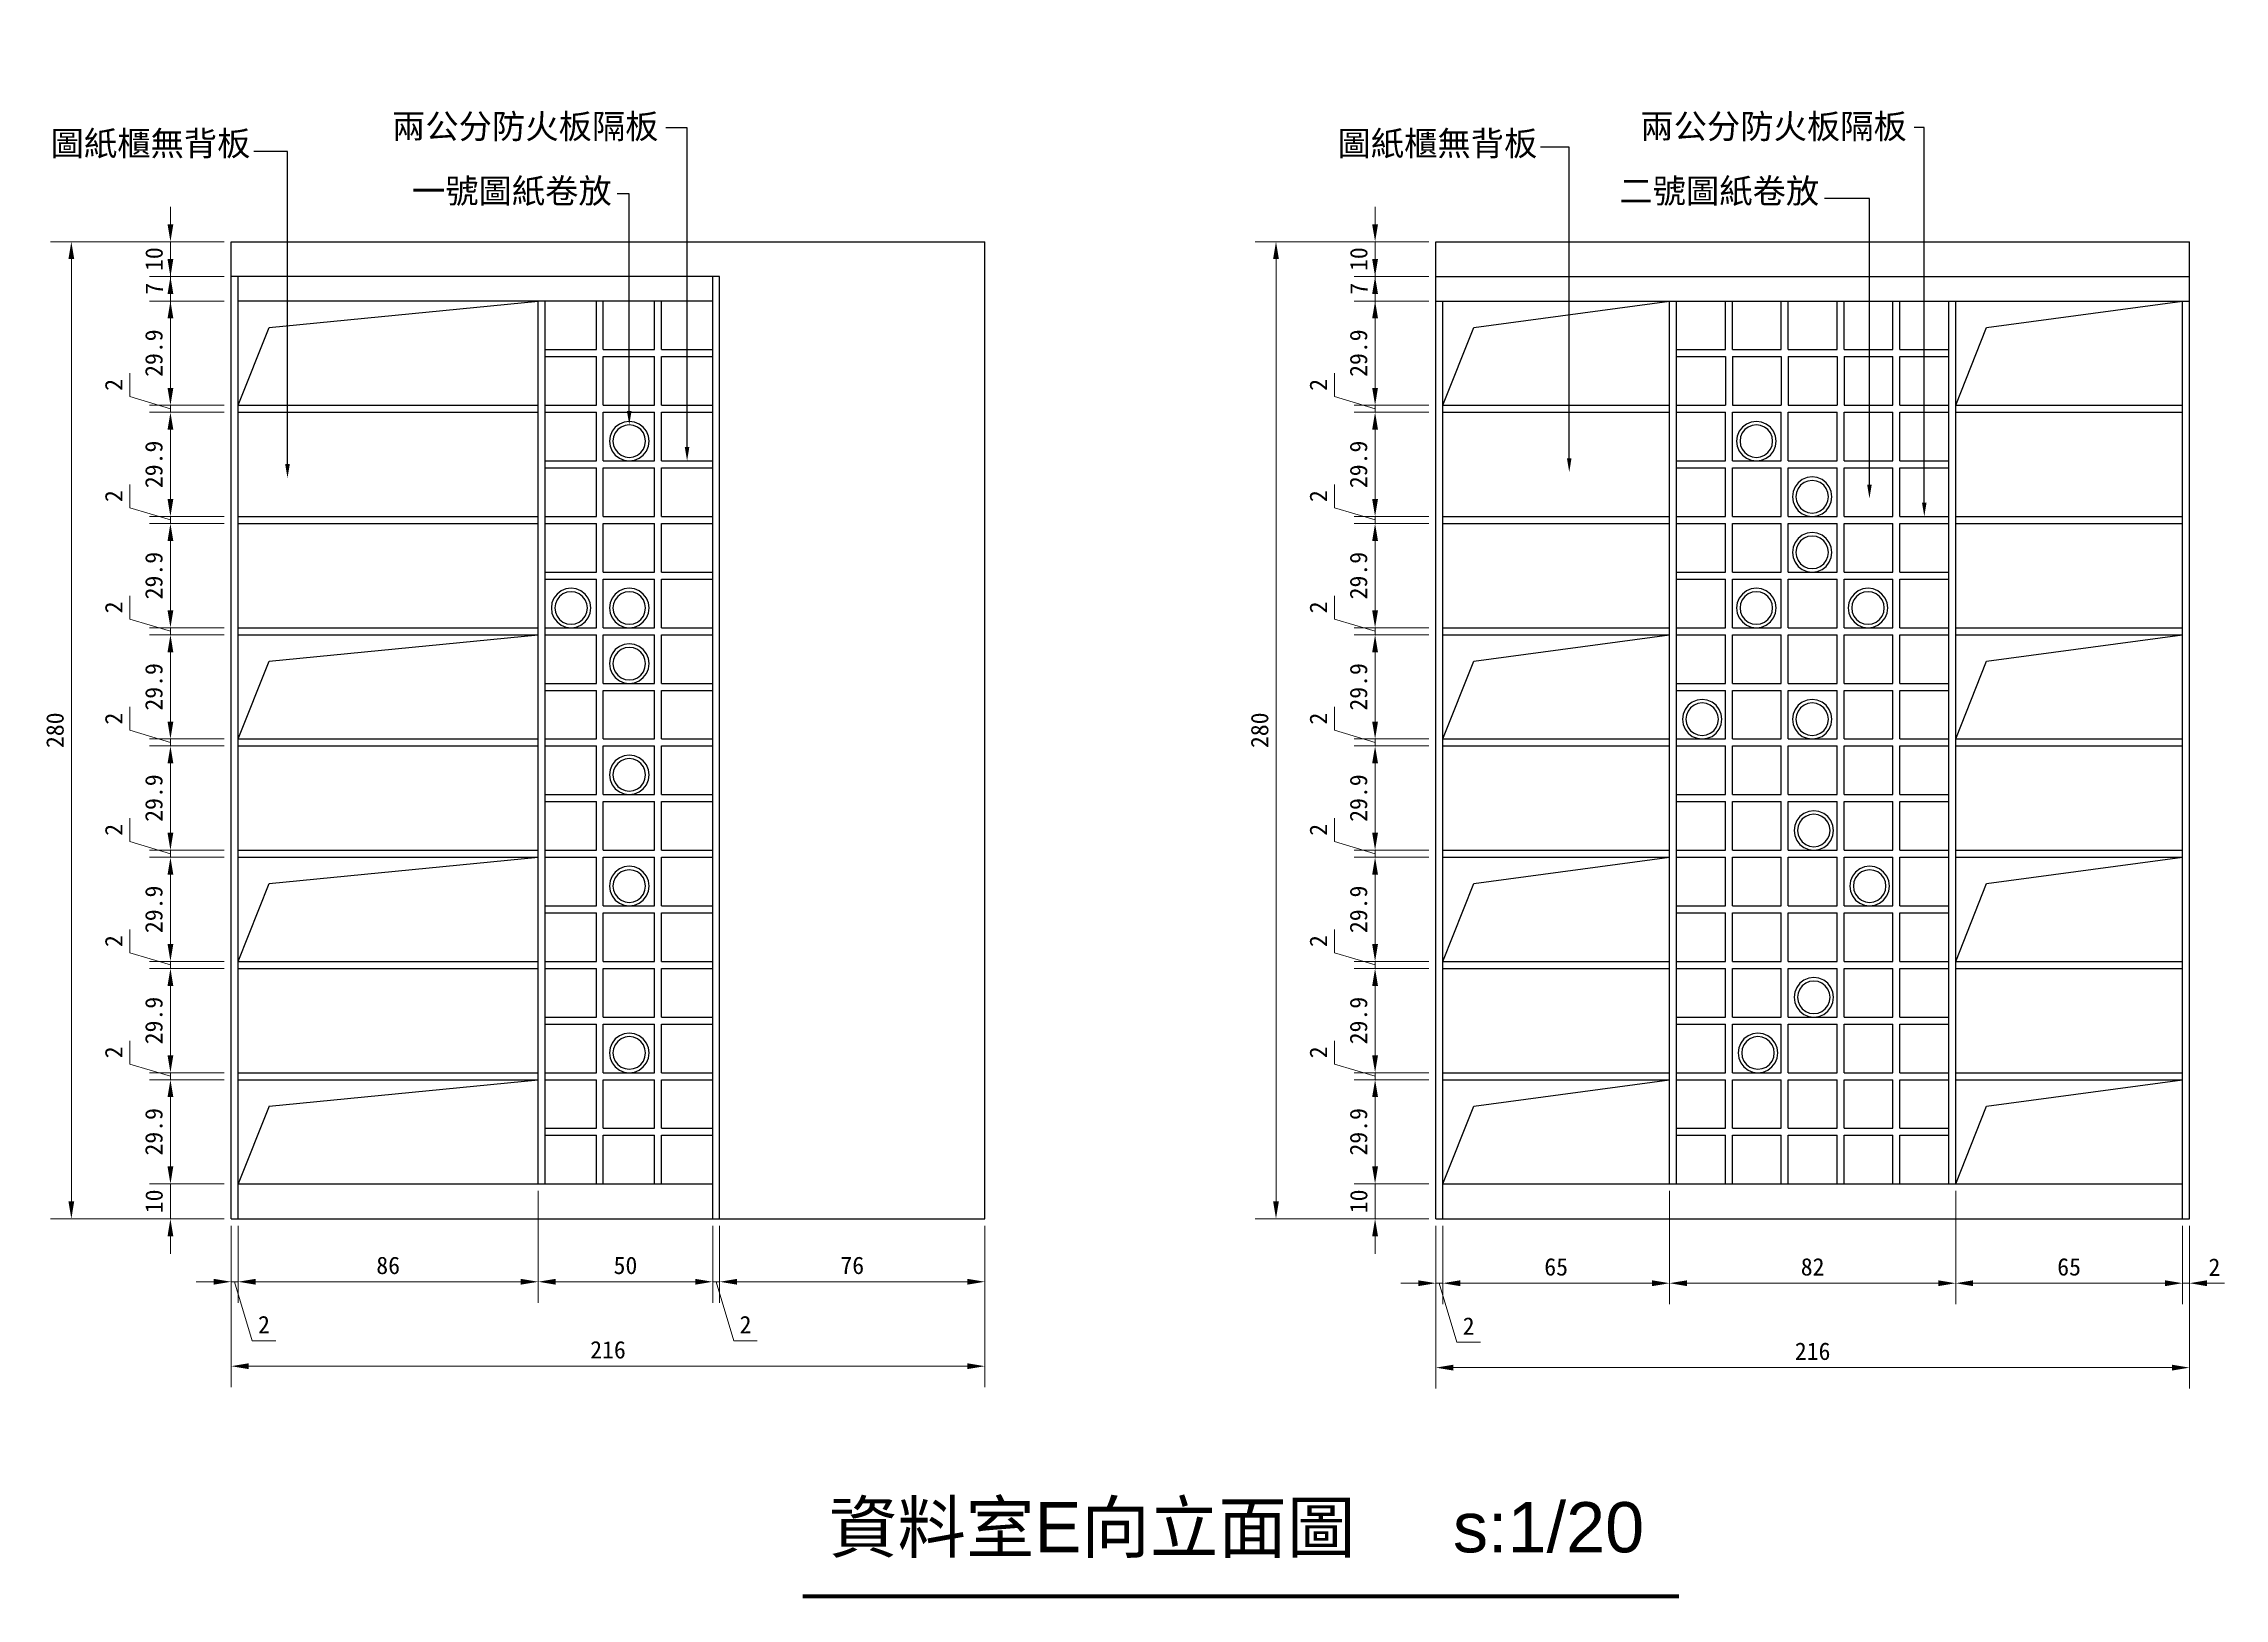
# Model space of a CAD drawing. Header units: centimetres. Extents: x 1966 to 8787, y 7398 to 12383.
# Drawn here: x 6965 to 7590, y 7496 to 7942 of the extents above; entities that cross this region are included whole.
import ezdxf
from ezdxf import colors
from ezdxf.entities.mleader import LeaderData, LeaderLine
from ezdxf.math import Vec2, Vec3

# ---------------------------------------------------------------- set-up
doc = ezdxf.new("R2010")
doc.units = ezdxf.units.CM
doc.header["$PDMODE"] = 35
doc.layers.add('8', color=8, linetype='Continuous')
doc.styles.get("Standard").update_dxf_attribs({"font": 'arial.ttf', "height": 12})
doc.styles.add('文2.5', font='kaiu.ttf', dxfattribs={"height": 2.5})
doc.styles.add('文3.5', font='', dxfattribs={"height": 3.5})
doc.styles.get('文3.5').set_extended_font_data('PMingLiU')
doc.dimstyles.new('DIM2.5', dxfattribs={"dimtxt": 2.5, "dimasz": 2.5, "dimexe": 3, "dimexo": 1, "dimgap": 1, "dimtad": 1, "dimdec": 1, "dimdsep": 46, "dimtxsty": '文2.5', "dimcen": 0, "dimadec": 0, "dimazin": 0, "dimtfac": 1, "dimtdec": 1, "dimtmove": 0, "dimatfit": 3, "dimfxl": 1, "dimlwd": 15, "dimlwe": 15, "dimarcsym": 0})

msp = doc.modelspace()

# ---------------------------------------------------------------- texts
msp.add_text('資料室E向立面圖     s:1/20', height=14.4).set_placement((7189.62, 7509.21))
at = {"layer": '8', "color": 7, "char_height": 7, "attachment_point": 4, "style": '文3.5'}
for s, insert in [('{\\fSimSun|b0|i0|c134|p2;兩公分防火板隔板}', (7064.42, 7917.45)), ('{\\fSimSun|b0|i0|c134|p2;兩公分防火板隔板}', (7422.17, 7917.45)), ('{\\fSimSun|b0|i0|c134|p2;圖紙櫃無背板}', (6966.57, 7912.55)), ('{\\fSimSun|b0|i0|c134|p2;圖紙櫃無背板}', (7335.37, 7912.55)), ('{\\fSimSun|b0|i0|c134|p2;一號圖紙卷放}', (7070.11, 7898.93)), ('{\\fSimSun|b0|i0|c134|p2;二號圖紙卷放}', (7416.14, 7898.93))]:
    msp.add_mtext(s, dxfattribs=dict(at, insert=insert))

# ---------------------------------------------------------------- blocks, each defined once
blk = doc.blocks.new('*D379')
at = {"color": 0, "linetype": 'Continuous', "lineweight": 15, "transparency": 16777216}
for p, q in [((7158.32, 7602.79), (7158.32, 7580.75)), ((7234.32, 7602.79), (7234.32, 7580.75)), ((7229.32, 7586.75), (7163.32, 7586.75))]:
    blk.add_line(p, q, dxfattribs=at)
at = {"color": 0, "transparency": 16777216}
for points in [[(7163.32, 7587.59), (7163.32, 7585.92), (7158.32, 7586.75)], [(7229.32, 7587.59), (7229.32, 7585.92), (7234.32, 7586.75)]]:
    blk.add_solid(points, dxfattribs=at)
at = {"layer": 'DEFPOINTS', "color": 0, "transparency": 16777216}
for p in [(7158.32, 7604.79), (7234.32, 7604.79), (7158.32, 7586.75)]:
    blk.add_point(p, dxfattribs=at)
at = {"color": 0, "transparency": 16777216, "insert": (7196.32, 7591.42), "char_height": 5, "attachment_point": 5, "style": '文2.5'}
blk.add_mtext('76', dxfattribs=at)
blk = doc.blocks.new('*D380')
at = {"color": 0, "linetype": 'Continuous', "lineweight": 15, "transparency": 16777216}
for p, q in [((7156.32, 7602.79), (7156.32, 7580.75)), ((7158.32, 7602.79), (7158.32, 7580.75)), ((7151.32, 7586.75), (7146.32, 7586.75)), ((7158.32, 7586.75), (7156.32, 7586.75)), ((7158.32, 7586.75), (7156.32, 7586.75)), ((7157.32, 7586.75), (7162.39, 7569.84)), ((7163.32, 7586.75), (7168.32, 7586.75)), ((7162.39, 7569.84), (7169.08, 7569.84))]:
    blk.add_line(p, q, dxfattribs=at)
at = {"color": 0, "transparency": 16777216}
for points in [[(7151.32, 7587.59), (7151.32, 7585.92), (7156.32, 7586.75)], [(7163.32, 7587.59), (7163.32, 7585.92), (7158.32, 7586.75)]]:
    blk.add_solid(points, dxfattribs=at)
at = {"layer": 'DEFPOINTS', "color": 0, "transparency": 16777216}
for p in [(7156.32, 7604.79), (7158.32, 7604.79), (7156.32, 7586.75)]:
    blk.add_point(p, dxfattribs=at)
at = {"color": 0, "transparency": 16777216, "insert": (7165.73, 7574.48), "char_height": 5, "attachment_point": 5, "style": '文2.5'}
blk.add_mtext('2', dxfattribs=at)
blk = doc.blocks.new('*D381')
at = {"color": 0, "linetype": 'Continuous', "lineweight": 15, "transparency": 16777216}
for p, q in [((7106.32, 7612.79), (7106.32, 7580.75)), ((7156.32, 7602.79), (7156.32, 7580.75)), ((7151.32, 7586.75), (7111.32, 7586.75))]:
    blk.add_line(p, q, dxfattribs=at)
at = {"color": 0, "transparency": 16777216}
for points in [[(7111.32, 7587.59), (7111.32, 7585.92), (7106.32, 7586.75)], [(7151.32, 7587.59), (7151.32, 7585.92), (7156.32, 7586.75)]]:
    blk.add_solid(points, dxfattribs=at)
at = {"layer": 'DEFPOINTS', "color": 0, "transparency": 16777216}
for p in [(7106.32, 7614.79), (7156.32, 7604.79), (7106.32, 7586.75)]:
    blk.add_point(p, dxfattribs=at)
at = {"color": 0, "transparency": 16777216, "insert": (7131.32, 7591.42), "char_height": 5, "attachment_point": 5, "style": '文2.5'}
blk.add_mtext('50', dxfattribs=at)
blk = doc.blocks.new('*D382')
at = {"color": 0, "linetype": 'Continuous', "lineweight": 15, "transparency": 16777216}
for p, q in [((7106.32, 7612.79), (7106.32, 7580.75)), ((7020.32, 7602.79), (7020.32, 7580.75)), ((7101.32, 7586.75), (7025.32, 7586.75))]:
    blk.add_line(p, q, dxfattribs=at)
at = {"color": 0, "transparency": 16777216}
for points in [[(7025.32, 7587.59), (7025.32, 7585.92), (7020.32, 7586.75)], [(7101.32, 7587.59), (7101.32, 7585.92), (7106.32, 7586.75)]]:
    blk.add_solid(points, dxfattribs=at)
at = {"layer": 'DEFPOINTS', "color": 0, "transparency": 16777216}
for p in [(7106.32, 7614.79), (7020.32, 7604.79), (7020.32, 7586.75)]:
    blk.add_point(p, dxfattribs=at)
at = {"color": 0, "transparency": 16777216, "insert": (7063.32, 7591.42), "char_height": 5, "attachment_point": 5, "style": '文2.5'}
blk.add_mtext('86', dxfattribs=at)
blk = doc.blocks.new('*D383')
at = {"color": 0, "linetype": 'Continuous', "lineweight": 15, "transparency": 16777216}
for p, q in [((7018.32, 7602.79), (7018.32, 7580.75)), ((7020.32, 7602.79), (7020.32, 7580.75)), ((7013.32, 7586.75), (7008.32, 7586.75)), ((7020.32, 7586.75), (7018.32, 7586.75)), ((7020.32, 7586.75), (7018.32, 7586.75)), ((7019.32, 7586.75), (7024.39, 7569.84)), ((7025.32, 7586.75), (7030.32, 7586.75)), ((7024.39, 7569.84), (7031.08, 7569.84))]:
    blk.add_line(p, q, dxfattribs=at)
at = {"color": 0, "transparency": 16777216}
for points in [[(7013.32, 7587.59), (7013.32, 7585.92), (7018.32, 7586.75)], [(7025.32, 7587.59), (7025.32, 7585.92), (7020.32, 7586.75)]]:
    blk.add_solid(points, dxfattribs=at)
at = {"layer": 'DEFPOINTS', "color": 0, "transparency": 16777216}
for p in [(7018.32, 7604.79), (7020.32, 7604.79), (7018.32, 7586.75)]:
    blk.add_point(p, dxfattribs=at)
at = {"color": 0, "transparency": 16777216, "insert": (7027.73, 7574.48), "char_height": 5, "attachment_point": 5, "style": '文2.5'}
blk.add_mtext('2', dxfattribs=at)
blk = doc.blocks.new('*D384')
at = {"color": 0, "linetype": 'Continuous', "lineweight": 15, "transparency": 16777216}
for p, q in [((7018.32, 7602.79), (7018.32, 7556.56)), ((7234.32, 7602.79), (7234.32, 7556.56)), ((7229.32, 7562.56), (7023.32, 7562.56))]:
    blk.add_line(p, q, dxfattribs=at)
at = {"color": 0, "transparency": 16777216}
for points in [[(7023.32, 7563.4), (7023.32, 7561.73), (7018.32, 7562.56)], [(7229.32, 7563.4), (7229.32, 7561.73), (7234.32, 7562.56)]]:
    blk.add_solid(points, dxfattribs=at)
at = {"layer": 'DEFPOINTS', "color": 0, "transparency": 16777216}
for p in [(7018.32, 7604.79), (7234.32, 7604.79), (7018.32, 7562.56)]:
    blk.add_point(p, dxfattribs=at)
at = {"color": 0, "transparency": 16777216, "insert": (7126.32, 7567.23), "char_height": 5, "attachment_point": 5, "style": '文2.5'}
blk.add_mtext('216', dxfattribs=at)
blk = doc.blocks.new('*D385')
at = {"color": 0, "linetype": 'Continuous', "lineweight": 15, "transparency": 16777216}
for p, q in [((7000.92, 7619.79), (7000.92, 7624.79)), ((7016.32, 7614.79), (6994.92, 7614.79)), ((7000.92, 7604.79), (7000.92, 7614.79)), ((7016.32, 7604.79), (6994.92, 7604.79)), ((7000.92, 7599.79), (7000.92, 7594.79))]:
    blk.add_line(p, q, dxfattribs=at)
at = {"color": 0, "transparency": 16777216}
for points in [[(7000.09, 7619.79), (7001.75, 7619.79), (7000.92, 7614.79)], [(7000.09, 7599.79), (7001.75, 7599.79), (7000.92, 7604.79)]]:
    blk.add_solid(points, dxfattribs=at)
at = {"layer": 'DEFPOINTS', "color": 0, "transparency": 16777216}
for p in [(7000.92, 7614.79), (7018.32, 7614.79), (7018.32, 7604.79)]:
    blk.add_point(p, dxfattribs=at)
at = {"color": 0, "transparency": 16777216, "insert": (6996.25, 7609.79), "char_height": 5, "attachment_point": 5, "rotation": 90, "style": '文2.5'}
blk.add_mtext('10', dxfattribs=at)
blk = doc.blocks.new('*D386')
at = {"color": 0, "linetype": 'Continuous', "lineweight": 15, "transparency": 16777216}
for p, q in [((7016.32, 7644.66), (6994.92, 7644.66)), ((7000.92, 7619.79), (7000.92, 7639.66)), ((7016.32, 7614.79), (6994.92, 7614.79))]:
    blk.add_line(p, q, dxfattribs=at)
at = {"color": 0, "transparency": 16777216}
for points in [[(7000.09, 7639.66), (7001.75, 7639.66), (7000.92, 7644.66)], [(7000.09, 7619.79), (7001.75, 7619.79), (7000.92, 7614.79)]]:
    blk.add_solid(points, dxfattribs=at)
at = {"layer": 'DEFPOINTS', "color": 0, "transparency": 16777216}
for p in [(7000.92, 7644.66), (7018.32, 7644.66), (7018.32, 7614.79)]:
    blk.add_point(p, dxfattribs=at)
at = {"color": 0, "transparency": 16777216, "insert": (6996.19, 7629.72), "char_height": 5, "attachment_point": 5, "rotation": 90, "style": '文2.5'}
blk.add_mtext('29.9', dxfattribs=at)
blk = doc.blocks.new('*D387')
at = {"color": 0, "linetype": 'Continuous', "lineweight": 15, "transparency": 16777216}
for p, q in [((7000.92, 7651.66), (7000.92, 7656.66)), ((6989.28, 7649.15), (6989.28, 7655.84)), ((7000.92, 7645.66), (6989.28, 7649.15)), ((7016.32, 7646.66), (6994.92, 7646.66)), ((7016.32, 7644.66), (6994.92, 7644.66)), ((7000.92, 7644.66), (7000.92, 7646.66)), ((7000.92, 7644.66), (7000.92, 7646.66)), ((7000.92, 7639.66), (7000.92, 7634.66))]:
    blk.add_line(p, q, dxfattribs=at)
at = {"color": 0, "transparency": 16777216}
for points in [[(7000.09, 7651.66), (7001.75, 7651.66), (7000.92, 7646.66)], [(7000.09, 7639.66), (7001.75, 7639.66), (7000.92, 7644.66)]]:
    blk.add_solid(points, dxfattribs=at)
at = {"layer": 'DEFPOINTS', "color": 0, "transparency": 16777216}
for p in [(7000.92, 7646.66), (7018.32, 7646.66), (7018.32, 7644.66)]:
    blk.add_point(p, dxfattribs=at)
at = {"color": 0, "transparency": 16777216, "insert": (6984.64, 7652.5), "char_height": 5, "attachment_point": 5, "rotation": 90, "style": '文2.5'}
blk.add_mtext('2', dxfattribs=at)
blk = doc.blocks.new('*D388')
at = {"color": 0, "linetype": 'Continuous', "lineweight": 15, "transparency": 16777216}
for p, q in [((7016.32, 7676.54), (6994.92, 7676.54)), ((7000.92, 7651.66), (7000.92, 7671.54)), ((7016.32, 7646.66), (6994.92, 7646.66))]:
    blk.add_line(p, q, dxfattribs=at)
at = {"color": 0, "transparency": 16777216}
for points in [[(7000.09, 7671.54), (7001.75, 7671.54), (7000.92, 7676.54)], [(7000.09, 7651.66), (7001.75, 7651.66), (7000.92, 7646.66)]]:
    blk.add_solid(points, dxfattribs=at)
at = {"layer": 'DEFPOINTS', "color": 0, "transparency": 16777216}
for p in [(7000.92, 7676.54), (7018.32, 7676.54), (7018.32, 7646.66)]:
    blk.add_point(p, dxfattribs=at)
at = {"color": 0, "transparency": 16777216, "insert": (6996.19, 7661.6), "char_height": 5, "attachment_point": 5, "rotation": 90, "style": '文2.5'}
blk.add_mtext('29.9', dxfattribs=at)
blk = doc.blocks.new('*D389')
at = {"color": 0, "linetype": 'Continuous', "lineweight": 15, "transparency": 16777216}
for p, q in [((6989.28, 7681.03), (6989.28, 7687.71)), ((7000.92, 7683.54), (7000.92, 7688.54)), ((7000.92, 7677.54), (6989.28, 7681.03)), ((7016.32, 7678.54), (6994.92, 7678.54)), ((7016.32, 7676.54), (6994.92, 7676.54)), ((7000.92, 7676.54), (7000.92, 7678.54)), ((7000.92, 7676.54), (7000.92, 7678.54)), ((7000.92, 7671.54), (7000.92, 7666.54))]:
    blk.add_line(p, q, dxfattribs=at)
at = {"color": 0, "transparency": 16777216}
for points in [[(7000.09, 7683.54), (7001.75, 7683.54), (7000.92, 7678.54)], [(7000.09, 7671.54), (7001.75, 7671.54), (7000.92, 7676.54)]]:
    blk.add_solid(points, dxfattribs=at)
at = {"layer": 'DEFPOINTS', "color": 0, "transparency": 16777216}
for p in [(7000.92, 7678.54), (7018.32, 7678.54), (7018.32, 7676.54)]:
    blk.add_point(p, dxfattribs=at)
at = {"color": 0, "transparency": 16777216, "insert": (6984.64, 7684.37), "char_height": 5, "attachment_point": 5, "rotation": 90, "style": '文2.5'}
blk.add_mtext('2', dxfattribs=at)
blk = doc.blocks.new('*D390')
at = {"color": 0, "linetype": 'Continuous', "lineweight": 15, "transparency": 16777216}
for p, q in [((7016.32, 7708.41), (6994.92, 7708.41)), ((7000.92, 7683.54), (7000.92, 7703.41)), ((7016.32, 7678.54), (6994.92, 7678.54))]:
    blk.add_line(p, q, dxfattribs=at)
at = {"color": 0, "transparency": 16777216}
for points in [[(7000.09, 7703.41), (7001.75, 7703.41), (7000.92, 7708.41)], [(7000.09, 7683.54), (7001.75, 7683.54), (7000.92, 7678.54)]]:
    blk.add_solid(points, dxfattribs=at)
at = {"layer": 'DEFPOINTS', "color": 0, "transparency": 16777216}
for p in [(7000.92, 7708.41), (7018.32, 7708.41), (7018.32, 7678.54)]:
    blk.add_point(p, dxfattribs=at)
at = {"color": 0, "transparency": 16777216, "insert": (6996.19, 7693.47), "char_height": 5, "attachment_point": 5, "rotation": 90, "style": '文2.5'}
blk.add_mtext('29.9', dxfattribs=at)
blk = doc.blocks.new('*D391')
at = {"color": 0, "linetype": 'Continuous', "lineweight": 15, "transparency": 16777216}
for p, q in [((6989.28, 7712.9), (6989.28, 7719.59)), ((7000.92, 7715.41), (7000.92, 7720.41)), ((7000.92, 7709.41), (6989.28, 7712.9)), ((7016.32, 7710.41), (6994.92, 7710.41)), ((7016.32, 7708.41), (6994.92, 7708.41)), ((7000.92, 7708.41), (7000.92, 7710.41)), ((7000.92, 7708.41), (7000.92, 7710.41)), ((7000.92, 7703.41), (7000.92, 7698.41))]:
    blk.add_line(p, q, dxfattribs=at)
at = {"color": 0, "transparency": 16777216}
for points in [[(7000.09, 7715.41), (7001.75, 7715.41), (7000.92, 7710.41)], [(7000.09, 7703.41), (7001.75, 7703.41), (7000.92, 7708.41)]]:
    blk.add_solid(points, dxfattribs=at)
at = {"layer": 'DEFPOINTS', "color": 0, "transparency": 16777216}
for p in [(7000.92, 7710.41), (7018.32, 7710.41), (7018.32, 7708.41)]:
    blk.add_point(p, dxfattribs=at)
at = {"color": 0, "transparency": 16777216, "insert": (6984.64, 7716.25), "char_height": 5, "attachment_point": 5, "rotation": 90, "style": '文2.5'}
blk.add_mtext('2', dxfattribs=at)
blk = doc.blocks.new('*D392')
at = {"color": 0, "linetype": 'Continuous', "lineweight": 15, "transparency": 16777216}
for p, q in [((7016.32, 7740.29), (6994.92, 7740.29)), ((7000.92, 7715.41), (7000.92, 7735.29)), ((7016.32, 7710.41), (6994.92, 7710.41))]:
    blk.add_line(p, q, dxfattribs=at)
at = {"color": 0, "transparency": 16777216}
for points in [[(7000.09, 7735.29), (7001.75, 7735.29), (7000.92, 7740.29)], [(7000.09, 7715.41), (7001.75, 7715.41), (7000.92, 7710.41)]]:
    blk.add_solid(points, dxfattribs=at)
at = {"layer": 'DEFPOINTS', "color": 0, "transparency": 16777216}
for p in [(7000.92, 7740.29), (7018.32, 7740.29), (7018.32, 7710.41)]:
    blk.add_point(p, dxfattribs=at)
at = {"color": 0, "transparency": 16777216, "insert": (6996.19, 7725.35), "char_height": 5, "attachment_point": 5, "rotation": 90, "style": '文2.5'}
blk.add_mtext('29.9', dxfattribs=at)
blk = doc.blocks.new('*D393')
at = {"color": 0, "linetype": 'Continuous', "lineweight": 15, "transparency": 16777216}
for p, q in [((6989.28, 7744.78), (6989.28, 7751.46)), ((7000.92, 7747.29), (7000.92, 7752.29)), ((7000.92, 7741.29), (6989.28, 7744.78)), ((7016.32, 7742.29), (6994.92, 7742.29)), ((7016.32, 7740.29), (6994.92, 7740.29)), ((7000.92, 7740.29), (7000.92, 7742.29)), ((7000.92, 7740.29), (7000.92, 7742.29)), ((7000.92, 7735.29), (7000.92, 7730.29))]:
    blk.add_line(p, q, dxfattribs=at)
at = {"color": 0, "transparency": 16777216}
for points in [[(7000.09, 7747.29), (7001.75, 7747.29), (7000.92, 7742.29)], [(7000.09, 7735.29), (7001.75, 7735.29), (7000.92, 7740.29)]]:
    blk.add_solid(points, dxfattribs=at)
at = {"layer": 'DEFPOINTS', "color": 0, "transparency": 16777216}
for p in [(7000.92, 7742.29), (7018.32, 7742.29), (7018.32, 7740.29)]:
    blk.add_point(p, dxfattribs=at)
at = {"color": 0, "transparency": 16777216, "insert": (6984.64, 7748.12), "char_height": 5, "attachment_point": 5, "rotation": 90, "style": '文2.5'}
blk.add_mtext('2', dxfattribs=at)
blk = doc.blocks.new('*D394')
at = {"color": 0, "linetype": 'Continuous', "lineweight": 15, "transparency": 16777216}
for p, q in [((7016.32, 7772.16), (6994.92, 7772.16)), ((7000.92, 7747.29), (7000.92, 7767.16)), ((7016.32, 7742.29), (6994.92, 7742.29))]:
    blk.add_line(p, q, dxfattribs=at)
at = {"color": 0, "transparency": 16777216}
for points in [[(7000.09, 7767.16), (7001.75, 7767.16), (7000.92, 7772.16)], [(7000.09, 7747.29), (7001.75, 7747.29), (7000.92, 7742.29)]]:
    blk.add_solid(points, dxfattribs=at)
at = {"layer": 'DEFPOINTS', "color": 0, "transparency": 16777216}
for p in [(7000.92, 7772.16), (7018.32, 7772.16), (7018.32, 7742.29)]:
    blk.add_point(p, dxfattribs=at)
at = {"color": 0, "transparency": 16777216, "insert": (6996.19, 7757.22), "char_height": 5, "attachment_point": 5, "rotation": 90, "style": '文2.5'}
blk.add_mtext('29.9', dxfattribs=at)
blk = doc.blocks.new('*D395')
at = {"color": 0, "linetype": 'Continuous', "lineweight": 15, "transparency": 16777216}
for p, q in [((6989.28, 7776.65), (6989.28, 7783.34)), ((7000.92, 7779.16), (7000.92, 7784.16)), ((7000.92, 7773.16), (6989.28, 7776.65)), ((7016.32, 7774.16), (6994.92, 7774.16)), ((7016.32, 7772.16), (6994.92, 7772.16)), ((7000.92, 7772.16), (7000.92, 7774.16)), ((7000.92, 7772.16), (7000.92, 7774.16)), ((7000.92, 7767.16), (7000.92, 7762.16))]:
    blk.add_line(p, q, dxfattribs=at)
at = {"color": 0, "transparency": 16777216}
for points in [[(7000.09, 7779.16), (7001.75, 7779.16), (7000.92, 7774.16)], [(7000.09, 7767.16), (7001.75, 7767.16), (7000.92, 7772.16)]]:
    blk.add_solid(points, dxfattribs=at)
at = {"layer": 'DEFPOINTS', "color": 0, "transparency": 16777216}
for p in [(7000.92, 7774.16), (7018.32, 7774.16), (7018.32, 7772.16)]:
    blk.add_point(p, dxfattribs=at)
at = {"color": 0, "transparency": 16777216, "insert": (6984.64, 7780), "char_height": 5, "attachment_point": 5, "rotation": 90, "style": '文2.5'}
blk.add_mtext('2', dxfattribs=at)
blk = doc.blocks.new('*D396')
at = {"color": 0, "linetype": 'Continuous', "lineweight": 15, "transparency": 16777216}
for p, q in [((7016.32, 7804.04), (6994.92, 7804.04)), ((7000.92, 7779.16), (7000.92, 7799.04)), ((7016.32, 7774.16), (6994.92, 7774.16))]:
    blk.add_line(p, q, dxfattribs=at)
at = {"color": 0, "transparency": 16777216}
for points in [[(7000.09, 7799.04), (7001.75, 7799.04), (7000.92, 7804.04)], [(7000.09, 7779.16), (7001.75, 7779.16), (7000.92, 7774.16)]]:
    blk.add_solid(points, dxfattribs=at)
at = {"layer": 'DEFPOINTS', "color": 0, "transparency": 16777216}
for p in [(7000.92, 7804.04), (7018.32, 7804.04), (7018.32, 7774.16)]:
    blk.add_point(p, dxfattribs=at)
at = {"color": 0, "transparency": 16777216, "insert": (6996.19, 7789.1), "char_height": 5, "attachment_point": 5, "rotation": 90, "style": '文2.5'}
blk.add_mtext('29.9', dxfattribs=at)
blk = doc.blocks.new('*D397')
at = {"color": 0, "linetype": 'Continuous', "lineweight": 15, "transparency": 16777216}
for p, q in [((6989.28, 7808.53), (6989.28, 7815.21)), ((7000.92, 7811.04), (7000.92, 7816.04)), ((7000.92, 7805.04), (6989.28, 7808.53)), ((7016.32, 7806.04), (6994.92, 7806.04)), ((7000.92, 7804.04), (7000.92, 7806.04)), ((7000.92, 7804.04), (7000.92, 7806.04)), ((7016.32, 7804.04), (6994.92, 7804.04)), ((7000.92, 7799.04), (7000.92, 7794.04))]:
    blk.add_line(p, q, dxfattribs=at)
at = {"color": 0, "transparency": 16777216}
for points in [[(7000.09, 7811.04), (7001.75, 7811.04), (7000.92, 7806.04)], [(7000.09, 7799.04), (7001.75, 7799.04), (7000.92, 7804.04)]]:
    blk.add_solid(points, dxfattribs=at)
at = {"layer": 'DEFPOINTS', "color": 0, "transparency": 16777216}
for p in [(7000.92, 7806.04), (7018.32, 7806.04), (7018.32, 7804.04)]:
    blk.add_point(p, dxfattribs=at)
at = {"color": 0, "transparency": 16777216, "insert": (6984.64, 7811.87), "char_height": 5, "attachment_point": 5, "rotation": 90, "style": '文2.5'}
blk.add_mtext('2', dxfattribs=at)
blk = doc.blocks.new('*D398')
at = {"color": 0, "linetype": 'Continuous', "lineweight": 15, "transparency": 16777216}
for p, q in [((7016.32, 7835.91), (6994.92, 7835.91)), ((7000.92, 7811.04), (7000.92, 7830.91)), ((7016.32, 7806.04), (6994.92, 7806.04))]:
    blk.add_line(p, q, dxfattribs=at)
at = {"color": 0, "transparency": 16777216}
for points in [[(7000.09, 7830.91), (7001.75, 7830.91), (7000.92, 7835.91)], [(7000.09, 7811.04), (7001.75, 7811.04), (7000.92, 7806.04)]]:
    blk.add_solid(points, dxfattribs=at)
at = {"layer": 'DEFPOINTS', "color": 0, "transparency": 16777216}
for p in [(7000.92, 7835.91), (7018.32, 7835.91), (7018.32, 7806.04)]:
    blk.add_point(p, dxfattribs=at)
at = {"color": 0, "transparency": 16777216, "insert": (6996.19, 7820.97), "char_height": 5, "attachment_point": 5, "rotation": 90, "style": '文2.5'}
blk.add_mtext('29.9', dxfattribs=at)
blk = doc.blocks.new('*D399')
at = {"color": 0, "linetype": 'Continuous', "lineweight": 15, "transparency": 16777216}
for p, q in [((6989.28, 7840.4), (6989.28, 7847.09)), ((7000.92, 7842.91), (7000.92, 7847.91)), ((7000.92, 7836.91), (6989.28, 7840.4)), ((7016.32, 7837.91), (6994.92, 7837.91)), ((7000.92, 7835.91), (7000.92, 7837.91)), ((7000.92, 7835.91), (7000.92, 7837.91)), ((7016.32, 7835.91), (6994.92, 7835.91)), ((7000.92, 7830.91), (7000.92, 7825.91))]:
    blk.add_line(p, q, dxfattribs=at)
at = {"color": 0, "transparency": 16777216}
for points in [[(7000.09, 7842.91), (7001.75, 7842.91), (7000.92, 7837.91)], [(7000.09, 7830.91), (7001.75, 7830.91), (7000.92, 7835.91)]]:
    blk.add_solid(points, dxfattribs=at)
at = {"layer": 'DEFPOINTS', "color": 0, "transparency": 16777216}
for p in [(7000.92, 7837.91), (7018.32, 7837.91), (7018.32, 7835.91)]:
    blk.add_point(p, dxfattribs=at)
at = {"color": 0, "transparency": 16777216, "insert": (6984.64, 7843.75), "char_height": 5, "attachment_point": 5, "rotation": 90, "style": '文2.5'}
blk.add_mtext('2', dxfattribs=at)
blk = doc.blocks.new('*D400')
at = {"color": 0, "linetype": 'Continuous', "lineweight": 15, "transparency": 16777216}
for p, q in [((7016.32, 7867.79), (6994.92, 7867.79)), ((7000.92, 7842.91), (7000.92, 7862.79)), ((7016.32, 7837.91), (6994.92, 7837.91))]:
    blk.add_line(p, q, dxfattribs=at)
at = {"color": 0, "transparency": 16777216}
for points in [[(7000.09, 7862.79), (7001.75, 7862.79), (7000.92, 7867.79)], [(7000.09, 7842.91), (7001.75, 7842.91), (7000.92, 7837.91)]]:
    blk.add_solid(points, dxfattribs=at)
at = {"layer": 'DEFPOINTS', "color": 0, "transparency": 16777216}
for p in [(7000.92, 7867.79), (7018.32, 7867.79), (7018.32, 7837.91)]:
    blk.add_point(p, dxfattribs=at)
at = {"color": 0, "transparency": 16777216, "insert": (6996.19, 7852.85), "char_height": 5, "attachment_point": 5, "rotation": 90, "style": '文2.5'}
blk.add_mtext('29.9', dxfattribs=at)
blk = doc.blocks.new('*D401')
at = {"color": 0, "linetype": 'Continuous', "lineweight": 15, "transparency": 16777216}
for p, q in [((7000.92, 7879.79), (7000.92, 7884.79)), ((7016.32, 7874.79), (6994.92, 7874.79)), ((7000.92, 7867.79), (7000.92, 7874.79)), ((7016.32, 7867.79), (6994.92, 7867.79)), ((7000.92, 7862.79), (7000.92, 7857.79))]:
    blk.add_line(p, q, dxfattribs=at)
at = {"color": 0, "transparency": 16777216}
for points in [[(7000.09, 7879.79), (7001.75, 7879.79), (7000.92, 7874.79)], [(7000.09, 7862.79), (7001.75, 7862.79), (7000.92, 7867.79)]]:
    blk.add_solid(points, dxfattribs=at)
at = {"layer": 'DEFPOINTS', "color": 0, "transparency": 16777216}
for p in [(7000.92, 7874.79), (7018.32, 7874.79), (7018.32, 7867.79)]:
    blk.add_point(p, dxfattribs=at)
at = {"color": 0, "transparency": 16777216, "insert": (6996.25, 7871.29), "char_height": 5, "attachment_point": 5, "rotation": 90, "style": '文2.5'}
blk.add_mtext('7', dxfattribs=at)
blk = doc.blocks.new('*D402')
at = {"color": 0, "linetype": 'Continuous', "lineweight": 15, "transparency": 16777216}
for p, q in [((7000.92, 7889.79), (7000.92, 7894.79)), ((7016.32, 7884.79), (6994.92, 7884.79)), ((7000.92, 7874.79), (7000.92, 7884.79)), ((7016.32, 7874.79), (6994.92, 7874.79)), ((7000.92, 7869.79), (7000.92, 7864.79))]:
    blk.add_line(p, q, dxfattribs=at)
at = {"color": 0, "transparency": 16777216}
for points in [[(7000.09, 7889.79), (7001.75, 7889.79), (7000.92, 7884.79)], [(7000.09, 7869.79), (7001.75, 7869.79), (7000.92, 7874.79)]]:
    blk.add_solid(points, dxfattribs=at)
at = {"layer": 'DEFPOINTS', "color": 0, "transparency": 16777216}
for p in [(7000.92, 7884.79), (7018.32, 7884.79), (7018.32, 7874.79)]:
    blk.add_point(p, dxfattribs=at)
at = {"color": 0, "transparency": 16777216, "insert": (6996.25, 7879.79), "char_height": 5, "attachment_point": 5, "rotation": 90, "style": '文2.5'}
blk.add_mtext('10', dxfattribs=at)
blk = doc.blocks.new('*D403')
at = {"color": 0, "linetype": 'Continuous', "lineweight": 15, "transparency": 16777216}
for p, q in [((7016.32, 7884.79), (6966.52, 7884.79)), ((6972.52, 7609.79), (6972.52, 7879.79)), ((7016.32, 7604.79), (6966.52, 7604.79))]:
    blk.add_line(p, q, dxfattribs=at)
at = {"color": 0, "transparency": 16777216}
for points in [[(6971.69, 7879.79), (6973.35, 7879.79), (6972.52, 7884.79)], [(6971.69, 7609.79), (6973.35, 7609.79), (6972.52, 7604.79)]]:
    blk.add_solid(points, dxfattribs=at)
at = {"layer": 'DEFPOINTS', "color": 0, "transparency": 16777216}
for p in [(6972.52, 7884.79), (7018.32, 7884.79), (7018.32, 7604.79)]:
    blk.add_point(p, dxfattribs=at)
at = {"color": 0, "transparency": 16777216, "insert": (6967.86, 7744.79), "char_height": 5, "attachment_point": 5, "rotation": 90, "style": '文2.5'}
blk.add_mtext('280', dxfattribs=at)
blk = doc.blocks.new('*D405')
at = {"color": 0, "linetype": 'Continuous', "lineweight": 15, "transparency": 16777216}
for p, q in [((7346.16, 7619.79), (7346.16, 7624.79)), ((7361.55, 7614.79), (7340.16, 7614.79)), ((7346.16, 7604.79), (7346.16, 7614.79)), ((7361.55, 7604.79), (7340.16, 7604.79)), ((7346.16, 7599.79), (7346.16, 7594.79))]:
    blk.add_line(p, q, dxfattribs=at)
at = {"color": 0, "transparency": 16777216}
for points in [[(7345.32, 7619.79), (7346.99, 7619.79), (7346.16, 7614.79)], [(7345.32, 7599.79), (7346.99, 7599.79), (7346.16, 7604.79)]]:
    blk.add_solid(points, dxfattribs=at)
at = {"layer": 'DEFPOINTS', "color": 0, "transparency": 16777216}
for p in [(7346.16, 7614.79), (7363.55, 7614.79), (7363.55, 7604.79)]:
    blk.add_point(p, dxfattribs=at)
at = {"color": 0, "transparency": 16777216, "insert": (7341.49, 7609.79), "char_height": 5, "attachment_point": 5, "rotation": 90, "style": '文2.5'}
blk.add_mtext('10', dxfattribs=at)
blk = doc.blocks.new('*D406')
at = {"color": 0, "linetype": 'Continuous', "lineweight": 15, "transparency": 16777216}
for p, q in [((7361.55, 7644.66), (7340.16, 7644.66)), ((7346.16, 7619.79), (7346.16, 7639.66)), ((7361.55, 7614.79), (7340.16, 7614.79))]:
    blk.add_line(p, q, dxfattribs=at)
at = {"color": 0, "transparency": 16777216}
for points in [[(7345.32, 7639.66), (7346.99, 7639.66), (7346.16, 7644.66)], [(7345.32, 7619.79), (7346.99, 7619.79), (7346.16, 7614.79)]]:
    blk.add_solid(points, dxfattribs=at)
at = {"layer": 'DEFPOINTS', "color": 0, "transparency": 16777216}
for p in [(7346.16, 7644.66), (7363.55, 7644.66), (7363.55, 7614.79)]:
    blk.add_point(p, dxfattribs=at)
at = {"color": 0, "transparency": 16777216, "insert": (7341.43, 7629.72), "char_height": 5, "attachment_point": 5, "rotation": 90, "style": '文2.5'}
blk.add_mtext('29.9', dxfattribs=at)
blk = doc.blocks.new('*D407')
at = {"color": 0, "linetype": 'Continuous', "lineweight": 15, "transparency": 16777216}
for p, q in [((7346.16, 7651.66), (7346.16, 7656.66)), ((7334.52, 7649.15), (7334.52, 7655.84)), ((7346.16, 7645.66), (7334.52, 7649.15)), ((7361.55, 7646.66), (7340.16, 7646.66)), ((7361.55, 7644.66), (7340.16, 7644.66)), ((7346.16, 7644.66), (7346.16, 7646.66)), ((7346.16, 7644.66), (7346.16, 7646.66)), ((7346.16, 7639.66), (7346.16, 7634.66))]:
    blk.add_line(p, q, dxfattribs=at)
at = {"color": 0, "transparency": 16777216}
for points in [[(7345.32, 7651.66), (7346.99, 7651.66), (7346.16, 7646.66)], [(7345.32, 7639.66), (7346.99, 7639.66), (7346.16, 7644.66)]]:
    blk.add_solid(points, dxfattribs=at)
at = {"layer": 'DEFPOINTS', "color": 0, "transparency": 16777216}
for p in [(7346.16, 7646.66), (7363.55, 7646.66), (7363.55, 7644.66)]:
    blk.add_point(p, dxfattribs=at)
at = {"color": 0, "transparency": 16777216, "insert": (7329.88, 7652.5), "char_height": 5, "attachment_point": 5, "rotation": 90, "style": '文2.5'}
blk.add_mtext('2', dxfattribs=at)
blk = doc.blocks.new('*D408')
at = {"color": 0, "linetype": 'Continuous', "lineweight": 15, "transparency": 16777216}
for p, q in [((7361.55, 7676.54), (7340.16, 7676.54)), ((7346.16, 7651.66), (7346.16, 7671.54)), ((7361.55, 7646.66), (7340.16, 7646.66))]:
    blk.add_line(p, q, dxfattribs=at)
at = {"color": 0, "transparency": 16777216}
for points in [[(7345.32, 7671.54), (7346.99, 7671.54), (7346.16, 7676.54)], [(7345.32, 7651.66), (7346.99, 7651.66), (7346.16, 7646.66)]]:
    blk.add_solid(points, dxfattribs=at)
at = {"layer": 'DEFPOINTS', "color": 0, "transparency": 16777216}
for p in [(7346.16, 7676.54), (7363.55, 7676.54), (7363.55, 7646.66)]:
    blk.add_point(p, dxfattribs=at)
at = {"color": 0, "transparency": 16777216, "insert": (7341.43, 7661.6), "char_height": 5, "attachment_point": 5, "rotation": 90, "style": '文2.5'}
blk.add_mtext('29.9', dxfattribs=at)
blk = doc.blocks.new('*D409')
at = {"color": 0, "linetype": 'Continuous', "lineweight": 15, "transparency": 16777216}
for p, q in [((7334.52, 7681.03), (7334.52, 7687.71)), ((7346.16, 7683.54), (7346.16, 7688.54)), ((7346.16, 7677.54), (7334.52, 7681.03)), ((7361.55, 7678.54), (7340.16, 7678.54)), ((7361.55, 7676.54), (7340.16, 7676.54)), ((7346.16, 7676.54), (7346.16, 7678.54)), ((7346.16, 7676.54), (7346.16, 7678.54)), ((7346.16, 7671.54), (7346.16, 7666.54))]:
    blk.add_line(p, q, dxfattribs=at)
at = {"color": 0, "transparency": 16777216}
for points in [[(7345.32, 7683.54), (7346.99, 7683.54), (7346.16, 7678.54)], [(7345.32, 7671.54), (7346.99, 7671.54), (7346.16, 7676.54)]]:
    blk.add_solid(points, dxfattribs=at)
at = {"layer": 'DEFPOINTS', "color": 0, "transparency": 16777216}
for p in [(7346.16, 7678.54), (7363.55, 7678.54), (7363.55, 7676.54)]:
    blk.add_point(p, dxfattribs=at)
at = {"color": 0, "transparency": 16777216, "insert": (7329.88, 7684.37), "char_height": 5, "attachment_point": 5, "rotation": 90, "style": '文2.5'}
blk.add_mtext('2', dxfattribs=at)
blk = doc.blocks.new('*D410')
at = {"color": 0, "linetype": 'Continuous', "lineweight": 15, "transparency": 16777216}
for p, q in [((7361.55, 7708.41), (7340.16, 7708.41)), ((7346.16, 7683.54), (7346.16, 7703.41)), ((7361.55, 7678.54), (7340.16, 7678.54))]:
    blk.add_line(p, q, dxfattribs=at)
at = {"color": 0, "transparency": 16777216}
for points in [[(7345.32, 7703.41), (7346.99, 7703.41), (7346.16, 7708.41)], [(7345.32, 7683.54), (7346.99, 7683.54), (7346.16, 7678.54)]]:
    blk.add_solid(points, dxfattribs=at)
at = {"layer": 'DEFPOINTS', "color": 0, "transparency": 16777216}
for p in [(7346.16, 7708.41), (7363.55, 7708.41), (7363.55, 7678.54)]:
    blk.add_point(p, dxfattribs=at)
at = {"color": 0, "transparency": 16777216, "insert": (7341.43, 7693.47), "char_height": 5, "attachment_point": 5, "rotation": 90, "style": '文2.5'}
blk.add_mtext('29.9', dxfattribs=at)
blk = doc.blocks.new('*D411')
at = {"color": 0, "linetype": 'Continuous', "lineweight": 15, "transparency": 16777216}
for p, q in [((7334.52, 7712.9), (7334.52, 7719.59)), ((7346.16, 7715.41), (7346.16, 7720.41)), ((7346.16, 7709.41), (7334.52, 7712.9)), ((7361.55, 7710.41), (7340.16, 7710.41)), ((7361.55, 7708.41), (7340.16, 7708.41)), ((7346.16, 7708.41), (7346.16, 7710.41)), ((7346.16, 7708.41), (7346.16, 7710.41)), ((7346.16, 7703.41), (7346.16, 7698.41))]:
    blk.add_line(p, q, dxfattribs=at)
at = {"color": 0, "transparency": 16777216}
for points in [[(7345.32, 7715.41), (7346.99, 7715.41), (7346.16, 7710.41)], [(7345.32, 7703.41), (7346.99, 7703.41), (7346.16, 7708.41)]]:
    blk.add_solid(points, dxfattribs=at)
at = {"layer": 'DEFPOINTS', "color": 0, "transparency": 16777216}
for p in [(7346.16, 7710.41), (7363.55, 7710.41), (7363.55, 7708.41)]:
    blk.add_point(p, dxfattribs=at)
at = {"color": 0, "transparency": 16777216, "insert": (7329.88, 7716.25), "char_height": 5, "attachment_point": 5, "rotation": 90, "style": '文2.5'}
blk.add_mtext('2', dxfattribs=at)
blk = doc.blocks.new('*D412')
at = {"color": 0, "linetype": 'Continuous', "lineweight": 15, "transparency": 16777216}
for p, q in [((7361.55, 7740.29), (7340.16, 7740.29)), ((7346.16, 7715.41), (7346.16, 7735.29)), ((7361.55, 7710.41), (7340.16, 7710.41))]:
    blk.add_line(p, q, dxfattribs=at)
at = {"color": 0, "transparency": 16777216}
for points in [[(7345.32, 7735.29), (7346.99, 7735.29), (7346.16, 7740.29)], [(7345.32, 7715.41), (7346.99, 7715.41), (7346.16, 7710.41)]]:
    blk.add_solid(points, dxfattribs=at)
at = {"layer": 'DEFPOINTS', "color": 0, "transparency": 16777216}
for p in [(7346.16, 7740.29), (7363.55, 7740.29), (7363.55, 7710.41)]:
    blk.add_point(p, dxfattribs=at)
at = {"color": 0, "transparency": 16777216, "insert": (7341.43, 7725.35), "char_height": 5, "attachment_point": 5, "rotation": 90, "style": '文2.5'}
blk.add_mtext('29.9', dxfattribs=at)
blk = doc.blocks.new('*D413')
at = {"color": 0, "linetype": 'Continuous', "lineweight": 15, "transparency": 16777216}
for p, q in [((7334.52, 7744.78), (7334.52, 7751.46)), ((7346.16, 7747.29), (7346.16, 7752.29)), ((7346.16, 7741.29), (7334.52, 7744.78)), ((7361.55, 7742.29), (7340.16, 7742.29)), ((7361.55, 7740.29), (7340.16, 7740.29)), ((7346.16, 7740.29), (7346.16, 7742.29)), ((7346.16, 7740.29), (7346.16, 7742.29)), ((7346.16, 7735.29), (7346.16, 7730.29))]:
    blk.add_line(p, q, dxfattribs=at)
at = {"color": 0, "transparency": 16777216}
for points in [[(7345.32, 7747.29), (7346.99, 7747.29), (7346.16, 7742.29)], [(7345.32, 7735.29), (7346.99, 7735.29), (7346.16, 7740.29)]]:
    blk.add_solid(points, dxfattribs=at)
at = {"layer": 'DEFPOINTS', "color": 0, "transparency": 16777216}
for p in [(7346.16, 7742.29), (7363.55, 7742.29), (7363.55, 7740.29)]:
    blk.add_point(p, dxfattribs=at)
at = {"color": 0, "transparency": 16777216, "insert": (7329.88, 7748.12), "char_height": 5, "attachment_point": 5, "rotation": 90, "style": '文2.5'}
blk.add_mtext('2', dxfattribs=at)
blk = doc.blocks.new('*D414')
at = {"color": 0, "linetype": 'Continuous', "lineweight": 15, "transparency": 16777216}
for p, q in [((7361.55, 7772.16), (7340.16, 7772.16)), ((7346.16, 7747.29), (7346.16, 7767.16)), ((7361.55, 7742.29), (7340.16, 7742.29))]:
    blk.add_line(p, q, dxfattribs=at)
at = {"color": 0, "transparency": 16777216}
for points in [[(7345.32, 7767.16), (7346.99, 7767.16), (7346.16, 7772.16)], [(7345.32, 7747.29), (7346.99, 7747.29), (7346.16, 7742.29)]]:
    blk.add_solid(points, dxfattribs=at)
at = {"layer": 'DEFPOINTS', "color": 0, "transparency": 16777216}
for p in [(7346.16, 7772.16), (7363.55, 7772.16), (7363.55, 7742.29)]:
    blk.add_point(p, dxfattribs=at)
at = {"color": 0, "transparency": 16777216, "insert": (7341.43, 7757.22), "char_height": 5, "attachment_point": 5, "rotation": 90, "style": '文2.5'}
blk.add_mtext('29.9', dxfattribs=at)
blk = doc.blocks.new('*D415')
at = {"color": 0, "linetype": 'Continuous', "lineweight": 15, "transparency": 16777216}
for p, q in [((7334.52, 7776.65), (7334.52, 7783.34)), ((7346.16, 7779.16), (7346.16, 7784.16)), ((7346.16, 7773.16), (7334.52, 7776.65)), ((7361.55, 7774.16), (7340.16, 7774.16)), ((7361.55, 7772.16), (7340.16, 7772.16)), ((7346.16, 7772.16), (7346.16, 7774.16)), ((7346.16, 7772.16), (7346.16, 7774.16)), ((7346.16, 7767.16), (7346.16, 7762.16))]:
    blk.add_line(p, q, dxfattribs=at)
at = {"color": 0, "transparency": 16777216}
for points in [[(7345.32, 7779.16), (7346.99, 7779.16), (7346.16, 7774.16)], [(7345.32, 7767.16), (7346.99, 7767.16), (7346.16, 7772.16)]]:
    blk.add_solid(points, dxfattribs=at)
at = {"layer": 'DEFPOINTS', "color": 0, "transparency": 16777216}
for p in [(7346.16, 7774.16), (7363.55, 7774.16), (7363.55, 7772.16)]:
    blk.add_point(p, dxfattribs=at)
at = {"color": 0, "transparency": 16777216, "insert": (7329.88, 7780), "char_height": 5, "attachment_point": 5, "rotation": 90, "style": '文2.5'}
blk.add_mtext('2', dxfattribs=at)
blk = doc.blocks.new('*D416')
at = {"color": 0, "linetype": 'Continuous', "lineweight": 15, "transparency": 16777216}
for p, q in [((7361.55, 7804.04), (7340.16, 7804.04)), ((7346.16, 7779.16), (7346.16, 7799.04)), ((7361.55, 7774.16), (7340.16, 7774.16))]:
    blk.add_line(p, q, dxfattribs=at)
at = {"color": 0, "transparency": 16777216}
for points in [[(7345.32, 7799.04), (7346.99, 7799.04), (7346.16, 7804.04)], [(7345.32, 7779.16), (7346.99, 7779.16), (7346.16, 7774.16)]]:
    blk.add_solid(points, dxfattribs=at)
at = {"layer": 'DEFPOINTS', "color": 0, "transparency": 16777216}
for p in [(7346.16, 7804.04), (7363.55, 7804.04), (7363.55, 7774.16)]:
    blk.add_point(p, dxfattribs=at)
at = {"color": 0, "transparency": 16777216, "insert": (7341.43, 7789.1), "char_height": 5, "attachment_point": 5, "rotation": 90, "style": '文2.5'}
blk.add_mtext('29.9', dxfattribs=at)
blk = doc.blocks.new('*D417')
at = {"color": 0, "linetype": 'Continuous', "lineweight": 15, "transparency": 16777216}
for p, q in [((7334.52, 7808.53), (7334.52, 7815.21)), ((7346.16, 7811.04), (7346.16, 7816.04)), ((7346.16, 7805.04), (7334.52, 7808.53)), ((7361.55, 7806.04), (7340.16, 7806.04)), ((7346.16, 7804.04), (7346.16, 7806.04)), ((7346.16, 7804.04), (7346.16, 7806.04)), ((7361.55, 7804.04), (7340.16, 7804.04)), ((7346.16, 7799.04), (7346.16, 7794.04))]:
    blk.add_line(p, q, dxfattribs=at)
at = {"color": 0, "transparency": 16777216}
for points in [[(7345.32, 7811.04), (7346.99, 7811.04), (7346.16, 7806.04)], [(7345.32, 7799.04), (7346.99, 7799.04), (7346.16, 7804.04)]]:
    blk.add_solid(points, dxfattribs=at)
at = {"layer": 'DEFPOINTS', "color": 0, "transparency": 16777216}
for p in [(7346.16, 7806.04), (7363.55, 7806.04), (7363.55, 7804.04)]:
    blk.add_point(p, dxfattribs=at)
at = {"color": 0, "transparency": 16777216, "insert": (7329.88, 7811.87), "char_height": 5, "attachment_point": 5, "rotation": 90, "style": '文2.5'}
blk.add_mtext('2', dxfattribs=at)
blk = doc.blocks.new('*D418')
at = {"color": 0, "linetype": 'Continuous', "lineweight": 15, "transparency": 16777216}
for p, q in [((7361.55, 7835.91), (7340.16, 7835.91)), ((7346.16, 7811.04), (7346.16, 7830.91)), ((7361.55, 7806.04), (7340.16, 7806.04))]:
    blk.add_line(p, q, dxfattribs=at)
at = {"color": 0, "transparency": 16777216}
for points in [[(7345.32, 7830.91), (7346.99, 7830.91), (7346.16, 7835.91)], [(7345.32, 7811.04), (7346.99, 7811.04), (7346.16, 7806.04)]]:
    blk.add_solid(points, dxfattribs=at)
at = {"layer": 'DEFPOINTS', "color": 0, "transparency": 16777216}
for p in [(7346.16, 7835.91), (7363.55, 7835.91), (7363.55, 7806.04)]:
    blk.add_point(p, dxfattribs=at)
at = {"color": 0, "transparency": 16777216, "insert": (7341.43, 7820.97), "char_height": 5, "attachment_point": 5, "rotation": 90, "style": '文2.5'}
blk.add_mtext('29.9', dxfattribs=at)
blk = doc.blocks.new('*D419')
at = {"color": 0, "linetype": 'Continuous', "lineweight": 15, "transparency": 16777216}
for p, q in [((7334.52, 7840.4), (7334.52, 7847.09)), ((7346.16, 7842.91), (7346.16, 7847.91)), ((7346.16, 7836.91), (7334.52, 7840.4)), ((7361.55, 7837.91), (7340.16, 7837.91)), ((7346.16, 7835.91), (7346.16, 7837.91)), ((7346.16, 7835.91), (7346.16, 7837.91)), ((7361.55, 7835.91), (7340.16, 7835.91)), ((7346.16, 7830.91), (7346.16, 7825.91))]:
    blk.add_line(p, q, dxfattribs=at)
at = {"color": 0, "transparency": 16777216}
for points in [[(7345.32, 7842.91), (7346.99, 7842.91), (7346.16, 7837.91)], [(7345.32, 7830.91), (7346.99, 7830.91), (7346.16, 7835.91)]]:
    blk.add_solid(points, dxfattribs=at)
at = {"layer": 'DEFPOINTS', "color": 0, "transparency": 16777216}
for p in [(7346.16, 7837.91), (7363.55, 7837.91), (7363.55, 7835.91)]:
    blk.add_point(p, dxfattribs=at)
at = {"color": 0, "transparency": 16777216, "insert": (7329.88, 7843.75), "char_height": 5, "attachment_point": 5, "rotation": 90, "style": '文2.5'}
blk.add_mtext('2', dxfattribs=at)
blk = doc.blocks.new('*D420')
at = {"color": 0, "linetype": 'Continuous', "lineweight": 15, "transparency": 16777216}
for p, q in [((7361.55, 7867.79), (7340.16, 7867.79)), ((7346.16, 7842.91), (7346.16, 7862.79)), ((7361.55, 7837.91), (7340.16, 7837.91))]:
    blk.add_line(p, q, dxfattribs=at)
at = {"color": 0, "transparency": 16777216}
for points in [[(7345.32, 7862.79), (7346.99, 7862.79), (7346.16, 7867.79)], [(7345.32, 7842.91), (7346.99, 7842.91), (7346.16, 7837.91)]]:
    blk.add_solid(points, dxfattribs=at)
at = {"layer": 'DEFPOINTS', "color": 0, "transparency": 16777216}
for p in [(7346.16, 7867.79), (7363.55, 7867.79), (7363.55, 7837.91)]:
    blk.add_point(p, dxfattribs=at)
at = {"color": 0, "transparency": 16777216, "insert": (7341.43, 7852.85), "char_height": 5, "attachment_point": 5, "rotation": 90, "style": '文2.5'}
blk.add_mtext('29.9', dxfattribs=at)
blk = doc.blocks.new('*D421')
at = {"color": 0, "linetype": 'Continuous', "lineweight": 15, "transparency": 16777216}
for p, q in [((7346.16, 7879.79), (7346.16, 7884.79)), ((7361.55, 7874.79), (7340.16, 7874.79)), ((7346.16, 7867.79), (7346.16, 7874.79)), ((7361.55, 7867.79), (7340.16, 7867.79)), ((7346.16, 7862.79), (7346.16, 7857.79))]:
    blk.add_line(p, q, dxfattribs=at)
at = {"color": 0, "transparency": 16777216}
for points in [[(7345.32, 7879.79), (7346.99, 7879.79), (7346.16, 7874.79)], [(7345.32, 7862.79), (7346.99, 7862.79), (7346.16, 7867.79)]]:
    blk.add_solid(points, dxfattribs=at)
at = {"layer": 'DEFPOINTS', "color": 0, "transparency": 16777216}
for p in [(7346.16, 7874.79), (7363.55, 7874.79), (7363.55, 7867.79)]:
    blk.add_point(p, dxfattribs=at)
at = {"color": 0, "transparency": 16777216, "insert": (7341.49, 7871.29), "char_height": 5, "attachment_point": 5, "rotation": 90, "style": '文2.5'}
blk.add_mtext('7', dxfattribs=at)
blk = doc.blocks.new('*D422')
at = {"color": 0, "linetype": 'Continuous', "lineweight": 15, "transparency": 16777216}
for p, q in [((7346.16, 7889.79), (7346.16, 7894.79)), ((7361.55, 7884.79), (7340.16, 7884.79)), ((7346.16, 7874.79), (7346.16, 7884.79)), ((7361.55, 7874.79), (7340.16, 7874.79)), ((7346.16, 7869.79), (7346.16, 7864.79))]:
    blk.add_line(p, q, dxfattribs=at)
at = {"color": 0, "transparency": 16777216}
for points in [[(7345.32, 7889.79), (7346.99, 7889.79), (7346.16, 7884.79)], [(7345.32, 7869.79), (7346.99, 7869.79), (7346.16, 7874.79)]]:
    blk.add_solid(points, dxfattribs=at)
at = {"layer": 'DEFPOINTS', "color": 0, "transparency": 16777216}
for p in [(7346.16, 7884.79), (7363.55, 7884.79), (7363.55, 7874.79)]:
    blk.add_point(p, dxfattribs=at)
at = {"color": 0, "transparency": 16777216, "insert": (7341.49, 7879.79), "char_height": 5, "attachment_point": 5, "rotation": 90, "style": '文2.5'}
blk.add_mtext('10', dxfattribs=at)
blk = doc.blocks.new('*D404')
at = {"color": 0, "linetype": 'Continuous', "lineweight": 15, "transparency": 16777216}
for p, q in [((7361.55, 7884.79), (7311.76, 7884.79)), ((7317.76, 7609.79), (7317.76, 7879.79)), ((7361.55, 7604.79), (7311.76, 7604.79))]:
    blk.add_line(p, q, dxfattribs=at)
at = {"color": 0, "transparency": 16777216}
for points in [[(7316.93, 7879.79), (7318.59, 7879.79), (7317.76, 7884.79)], [(7316.93, 7609.79), (7318.59, 7609.79), (7317.76, 7604.79)]]:
    blk.add_solid(points, dxfattribs=at)
at = {"layer": 'DEFPOINTS', "color": 0, "transparency": 16777216}
for p in [(7317.76, 7884.79), (7363.55, 7884.79), (7363.55, 7604.79)]:
    blk.add_point(p, dxfattribs=at)
at = {"color": 0, "transparency": 16777216, "insert": (7313.09, 7744.79), "char_height": 5, "attachment_point": 5, "rotation": 90, "style": '文2.5'}
blk.add_mtext('280', dxfattribs=at)
blk = doc.blocks.new('*D423')
at = {"color": 0, "linetype": 'Continuous', "lineweight": 15, "transparency": 16777216}
for p, q in [((7577.55, 7602.79), (7577.55, 7580.34)), ((7579.55, 7602.79), (7579.55, 7580.34)), ((7572.55, 7586.34), (7567.55, 7586.34)), ((7579.55, 7586.34), (7577.55, 7586.34)), ((7584.55, 7586.34), (7589.55, 7586.34))]:
    blk.add_line(p, q, dxfattribs=at)
at = {"color": 0, "transparency": 16777216}
for points in [[(7572.55, 7587.17), (7572.55, 7585.5), (7577.55, 7586.34)], [(7584.55, 7587.17), (7584.55, 7585.5), (7579.55, 7586.34)]]:
    blk.add_solid(points, dxfattribs=at)
at = {"layer": 'DEFPOINTS', "color": 0, "transparency": 16777216}
for p in [(7577.55, 7604.79), (7579.55, 7604.79), (7577.55, 7586.34)]:
    blk.add_point(p, dxfattribs=at)
at = {"color": 0, "transparency": 16777216, "insert": (7586.7, 7590.95), "char_height": 5, "attachment_point": 5, "style": '文2.5'}
blk.add_mtext('2', dxfattribs=at)
blk = doc.blocks.new('*D424')
at = {"color": 0, "linetype": 'Continuous', "lineweight": 15, "transparency": 16777216}
for p, q in [((7512.55, 7612.79), (7512.55, 7580.34)), ((7577.55, 7602.79), (7577.55, 7580.34)), ((7572.55, 7586.34), (7517.55, 7586.34))]:
    blk.add_line(p, q, dxfattribs=at)
at = {"color": 0, "transparency": 16777216}
for points in [[(7517.55, 7587.17), (7517.55, 7585.5), (7512.55, 7586.34)], [(7572.55, 7587.17), (7572.55, 7585.5), (7577.55, 7586.34)]]:
    blk.add_solid(points, dxfattribs=at)
at = {"layer": 'DEFPOINTS', "color": 0, "transparency": 16777216}
for p in [(7512.55, 7614.79), (7577.55, 7604.79), (7512.55, 7586.34)]:
    blk.add_point(p, dxfattribs=at)
at = {"color": 0, "transparency": 16777216, "insert": (7545.05, 7591), "char_height": 5, "attachment_point": 5, "style": '文2.5'}
blk.add_mtext('65', dxfattribs=at)
blk = doc.blocks.new('*D425')
at = {"color": 0, "linetype": 'Continuous', "lineweight": 15, "transparency": 16777216}
for p, q in [((7430.55, 7612.79), (7430.55, 7580.34)), ((7512.55, 7612.79), (7512.55, 7580.34)), ((7507.55, 7586.34), (7435.55, 7586.34))]:
    blk.add_line(p, q, dxfattribs=at)
at = {"color": 0, "transparency": 16777216}
for points in [[(7435.55, 7587.17), (7435.55, 7585.5), (7430.55, 7586.34)], [(7507.55, 7587.17), (7507.55, 7585.5), (7512.55, 7586.34)]]:
    blk.add_solid(points, dxfattribs=at)
at = {"layer": 'DEFPOINTS', "color": 0, "transparency": 16777216}
for p in [(7430.55, 7614.79), (7512.55, 7614.79), (7430.55, 7586.34)]:
    blk.add_point(p, dxfattribs=at)
at = {"color": 0, "transparency": 16777216, "insert": (7471.55, 7591), "char_height": 5, "attachment_point": 5, "style": '文2.5'}
blk.add_mtext('82', dxfattribs=at)
blk = doc.blocks.new('*D426')
at = {"color": 0, "linetype": 'Continuous', "lineweight": 15, "transparency": 16777216}
for p, q in [((7430.55, 7612.79), (7430.55, 7580.34)), ((7365.55, 7602.79), (7365.55, 7580.34)), ((7425.55, 7586.34), (7370.55, 7586.34))]:
    blk.add_line(p, q, dxfattribs=at)
at = {"color": 0, "transparency": 16777216}
for points in [[(7370.55, 7587.17), (7370.55, 7585.5), (7365.55, 7586.34)], [(7425.55, 7587.17), (7425.55, 7585.5), (7430.55, 7586.34)]]:
    blk.add_solid(points, dxfattribs=at)
at = {"layer": 'DEFPOINTS', "color": 0, "transparency": 16777216}
for p in [(7430.55, 7614.79), (7365.55, 7604.79), (7365.55, 7586.34)]:
    blk.add_point(p, dxfattribs=at)
at = {"color": 0, "transparency": 16777216, "insert": (7398.05, 7591), "char_height": 5, "attachment_point": 5, "style": '文2.5'}
blk.add_mtext('65', dxfattribs=at)
blk = doc.blocks.new('*D427')
at = {"color": 0, "linetype": 'Continuous', "lineweight": 15, "transparency": 16777216}
for p, q in [((7363.55, 7602.79), (7363.55, 7580.34)), ((7365.55, 7602.79), (7365.55, 7580.34)), ((7358.55, 7586.34), (7353.55, 7586.34)), ((7365.55, 7586.34), (7363.55, 7586.34)), ((7365.55, 7586.34), (7363.55, 7586.34)), ((7364.55, 7586.34), (7369.63, 7569.42)), ((7370.55, 7586.34), (7375.55, 7586.34)), ((7369.63, 7569.42), (7376.32, 7569.42))]:
    blk.add_line(p, q, dxfattribs=at)
at = {"color": 0, "transparency": 16777216}
for points in [[(7358.55, 7587.17), (7358.55, 7585.5), (7363.55, 7586.34)], [(7370.55, 7587.17), (7370.55, 7585.5), (7365.55, 7586.34)]]:
    blk.add_solid(points, dxfattribs=at)
at = {"layer": 'DEFPOINTS', "color": 0, "transparency": 16777216}
for p in [(7363.55, 7604.79), (7365.55, 7604.79), (7363.55, 7586.34)]:
    blk.add_point(p, dxfattribs=at)
at = {"color": 0, "transparency": 16777216, "insert": (7372.97, 7574.06), "char_height": 5, "attachment_point": 5, "style": '文2.5'}
blk.add_mtext('2', dxfattribs=at)
blk = doc.blocks.new('*D428')
at = {"color": 0, "linetype": 'Continuous', "lineweight": 15, "transparency": 16777216}
for p, q in [((7363.55, 7602.79), (7363.55, 7556.15)), ((7579.55, 7602.79), (7579.55, 7556.15)), ((7574.55, 7562.15), (7368.55, 7562.15))]:
    blk.add_line(p, q, dxfattribs=at)
at = {"color": 0, "transparency": 16777216}
for points in [[(7368.55, 7562.98), (7368.55, 7561.31), (7363.55, 7562.15)], [(7574.55, 7562.98), (7574.55, 7561.31), (7579.55, 7562.15)]]:
    blk.add_solid(points, dxfattribs=at)
at = {"layer": 'DEFPOINTS', "color": 0, "transparency": 16777216}
for p in [(7363.55, 7604.79), (7579.55, 7604.79), (7363.55, 7562.15)]:
    blk.add_point(p, dxfattribs=at)
at = {"color": 0, "transparency": 16777216, "insert": (7471.55, 7566.81), "char_height": 5, "attachment_point": 5, "style": '文2.5'}
blk.add_mtext('216', dxfattribs=at)

# ---------------------------------------------------------------- dimensions: what is measured, and where the dimension line sits
for base, p1, p2, picture, middle in [((7000.92, 7884.79), (7018.32, 7874.79), (7018.32, 7884.79), '*D402', (6996.25, 7879.79)), ((7346.16, 7884.79), (7363.55, 7874.79), (7363.55, 7884.79), '*D422', (7341.49, 7879.79)), ((6972.52, 7884.79), (7018.32, 7604.79), (7018.32, 7884.79), '*D403', (6967.86, 7744.79)), ((7000.92, 7874.79), (7018.32, 7867.79), (7018.32, 7874.79), '*D401', (6996.25, 7871.29)), ((7317.76, 7884.79), (7363.55, 7604.79), (7363.55, 7884.79), '*D404', (7313.09, 7744.79)), ((7346.16, 7874.79), (7363.55, 7867.79), (7363.55, 7874.79), '*D421', (7341.49, 7871.29)), ((7000.92, 7867.79), (7018.32, 7837.91), (7018.32, 7867.79), '*D400', (6996.19, 7852.85)), ((7346.16, 7867.79), (7363.55, 7837.91), (7363.55, 7867.79), '*D420', (7341.43, 7852.85)), ((7000.92, 7837.91), (7018.32, 7835.91), (7018.32, 7837.91), '*D399', (6984.64, 7842.4)), ((7346.16, 7837.91), (7363.55, 7835.91), (7363.55, 7837.91), '*D419', (7329.88, 7842.4)), ((7000.92, 7835.91), (7018.32, 7806.04), (7018.32, 7835.91), '*D398', (6996.19, 7820.97)), ((7346.16, 7835.91), (7363.55, 7806.04), (7363.55, 7835.91), '*D418', (7341.43, 7820.97)), ((7000.92, 7806.04), (7018.32, 7804.04), (7018.32, 7806.04), '*D397', (6984.64, 7810.53)), ((7346.16, 7806.04), (7363.55, 7804.04), (7363.55, 7806.04), '*D417', (7329.88, 7810.53)), ((7000.92, 7804.04), (7018.32, 7774.16), (7018.32, 7804.04), '*D396', (6996.19, 7789.1)), ((7346.16, 7804.04), (7363.55, 7774.16), (7363.55, 7804.04), '*D416', (7341.43, 7789.1)), ((7000.92, 7774.16), (7018.32, 7772.16), (7018.32, 7774.16), '*D395', (6984.64, 7778.65)), ((7346.16, 7774.16), (7363.55, 7772.16), (7363.55, 7774.16), '*D415', (7329.88, 7778.65)), ((7000.92, 7772.16), (7018.32, 7742.29), (7018.32, 7772.16), '*D394', (6996.19, 7757.22)), ((7346.16, 7772.16), (7363.55, 7742.29), (7363.55, 7772.16), '*D414', (7341.43, 7757.22)), ((7000.92, 7742.29), (7018.32, 7740.29), (7018.32, 7742.29), '*D393', (6984.64, 7746.78)), ((7346.16, 7742.29), (7363.55, 7740.29), (7363.55, 7742.29), '*D413', (7329.88, 7746.78)), ((7000.92, 7740.29), (7018.32, 7710.41), (7018.32, 7740.29), '*D392', (6996.19, 7725.35)), ((7346.16, 7740.29), (7363.55, 7710.41), (7363.55, 7740.29), '*D412', (7341.43, 7725.35)), ((7000.92, 7710.41), (7018.32, 7708.41), (7018.32, 7710.41), '*D391', (6984.64, 7714.9)), ((7346.16, 7710.41), (7363.55, 7708.41), (7363.55, 7710.41), '*D411', (7329.88, 7714.9)), ((7000.92, 7708.41), (7018.32, 7678.54), (7018.32, 7708.41), '*D390', (6996.19, 7693.47)), ((7346.16, 7708.41), (7363.55, 7678.54), (7363.55, 7708.41), '*D410', (7341.43, 7693.47)), ((7000.92, 7678.54), (7018.32, 7676.54), (7018.32, 7678.54), '*D389', (6984.64, 7683.03)), ((7346.16, 7678.54), (7363.55, 7676.54), (7363.55, 7678.54), '*D409', (7329.88, 7683.03)), ((7000.92, 7676.54), (7018.32, 7646.66), (7018.32, 7676.54), '*D388', (6996.19, 7661.6)), ((7346.16, 7676.54), (7363.55, 7646.66), (7363.55, 7676.54), '*D408', (7341.43, 7661.6)), ((7000.92, 7646.66), (7018.32, 7644.66), (7018.32, 7646.66), '*D387', (6984.64, 7651.15)), ((7346.16, 7646.66), (7363.55, 7644.66), (7363.55, 7646.66), '*D407', (7329.88, 7651.15)), ((7000.92, 7644.66), (7018.32, 7614.79), (7018.32, 7644.66), '*D386', (6996.19, 7629.72)), ((7346.16, 7644.66), (7363.55, 7614.79), (7363.55, 7644.66), '*D406', (7341.43, 7629.72)), ((7000.92, 7614.79), (7018.32, 7604.79), (7018.32, 7614.79), '*D385', (6996.25, 7609.79)), ((7346.16, 7614.79), (7363.55, 7604.79), (7363.55, 7614.79), '*D405', (7341.49, 7609.79))]:
    dim = msp.add_linear_dim(base=base, p1=p1, p2=p2, angle=90, dimstyle='DIM2.5')
    dim.commit()
    dim.dimension.update_dxf_attribs({"geometry": picture, "text_midpoint": middle})
for base, p1, p2, picture, middle in [((7020.32, 7586.75), (7106.32, 7614.79), (7020.32, 7604.79), '*D382', (7063.32, 7591.42)), ((7106.32, 7586.75), (7156.32, 7604.79), (7106.32, 7614.79), '*D381', (7131.32, 7591.42)), ((7365.55, 7586.34), (7430.55, 7614.79), (7365.55, 7604.79), '*D426', (7398.05, 7591)), ((7430.55, 7586.34), (7512.55, 7614.79), (7430.55, 7614.79), '*D425', (7471.55, 7591)), ((7512.55, 7586.34), (7577.55, 7604.79), (7512.55, 7614.79), '*D424', (7545.05, 7591)), ((7018.32, 7586.75), (7020.32, 7604.79), (7018.32, 7604.79), '*D383', (7026.39, 7574.48)), ((7018.32, 7562.56), (7234.32, 7604.79), (7018.32, 7604.79), '*D384', (7126.32, 7567.23)), ((7156.32, 7586.75), (7158.32, 7604.79), (7156.32, 7604.79), '*D380', (7164.39, 7574.48)), ((7158.32, 7586.75), (7234.32, 7604.79), (7158.32, 7604.79), '*D379', (7196.32, 7591.42)), ((7363.55, 7586.34), (7365.55, 7604.79), (7363.55, 7604.79), '*D427', (7371.63, 7574.06)), ((7363.55, 7562.15), (7579.55, 7604.79), (7363.55, 7604.79), '*D428', (7471.55, 7566.81))]:
    dim = msp.add_linear_dim(base=base, p1=p1, p2=p2, dimstyle='DIM2.5')
    dim.commit()
    dim.dimension.update_dxf_attribs({"geometry": picture, "text_midpoint": middle})
dim = msp.add_linear_dim(base=(7577.55, 7586.34), p1=(7579.55, 7604.79), p2=(7577.55, 7604.79), dimstyle='DIM2.5', override={"dimtmove": 2})
dim.commit()
dim.dimension.update_dxf_attribs({"geometry": '*D423', "text_midpoint": (7586.7, 7590.95), "dimtype": 160})

# ---------------------------------------------------------------- linework, layer by layer
for p, q in [((7148.98, 7917.46), (7142.9, 7917.46)), ((7503.55, 7917.55), (7500.65, 7917.55)), ((7503.55, 7917.55), (7503.55, 7917.55)), ((7034.47, 7910.64), (7024.79, 7910.64)), ((7401.8, 7911.89), (7393.58, 7911.89)), ((7132.41, 7898.51), (7128.95, 7898.51)), ((7487.83, 7897.18), (7474.94, 7897.18)), ((7018.32, 7884.79), (7234.32, 7884.79)), ((7018.32, 7874.79), (7018.32, 7884.79)), ((7234.32, 7799.79), (7234.32, 7884.79)), ((7363.55, 7884.79), (7579.55, 7884.79)), ((7363.55, 7874.79), (7363.55, 7884.79)), ((7579.55, 7874.79), (7579.55, 7884.79)), ((7018.32, 7604.79), (7018.32, 7874.79)), ((7020.32, 7874.79), (7018.32, 7874.79)), ((7156.32, 7874.79), (7020.32, 7874.79)), ((7020.32, 7867.79), (7020.32, 7874.79)), ((7158.32, 7874.79), (7156.32, 7874.79)), ((7156.32, 7867.79), (7156.32, 7874.79)), ((7158.32, 7604.79), (7158.32, 7874.79)), ((7363.55, 7874.79), (7579.55, 7874.79)), ((7363.55, 7867.79), (7363.55, 7874.79)), ((7579.55, 7867.79), (7579.55, 7874.79)), ((7106.32, 7867.79), (7020.32, 7867.79)), ((7020.32, 7837.91), (7020.32, 7867.79)), ((7029.18, 7860.2), (7106.32, 7867.79)), ((7108.32, 7867.79), (7106.32, 7867.79)), ((7106.32, 7837.91), (7106.32, 7867.79)), ((7122.98, 7867.79), (7108.32, 7867.79)), ((7108.32, 7853.85), (7108.32, 7867.79)), ((7122.98, 7853.85), (7122.98, 7867.79)), ((7124.98, 7867.79), (7122.98, 7867.79)), ((7124.98, 7853.85), (7124.98, 7867.79)), ((7139.65, 7867.79), (7124.98, 7867.79)), ((7139.65, 7853.85), (7139.65, 7867.79)), ((7141.65, 7867.79), (7139.65, 7867.79)), ((7156.32, 7867.79), (7141.65, 7867.79)), ((7141.65, 7853.85), (7141.65, 7867.79)), ((7156.32, 7853.85), (7156.32, 7867.79)), ((7363.55, 7867.79), (7365.55, 7867.79)), ((7363.55, 7799.79), (7363.55, 7867.79)), ((7365.55, 7867.79), (7430.55, 7867.79)), ((7365.55, 7837.91), (7365.55, 7867.79)), ((7374.42, 7860.2), (7430.55, 7867.79)), ((7430.55, 7867.79), (7432.55, 7867.79)), ((7430.55, 7837.91), (7430.55, 7867.79)), ((7432.55, 7867.79), (7446.55, 7867.79)), ((7432.55, 7853.85), (7432.55, 7867.79)), ((7446.55, 7853.85), (7446.55, 7867.79)), ((7446.55, 7867.79), (7448.55, 7867.79)), ((7448.55, 7853.85), (7448.55, 7867.79)), ((7448.55, 7867.79), (7462.55, 7867.79)), ((7462.55, 7853.85), (7462.55, 7867.79)), ((7462.55, 7867.79), (7464.55, 7867.79)), ((7464.55, 7853.85), (7464.55, 7867.79)), ((7464.55, 7867.79), (7478.55, 7867.79)), ((7478.55, 7853.85), (7478.55, 7867.79)), ((7478.55, 7867.79), (7480.55, 7867.79)), ((7480.55, 7853.85), (7480.55, 7867.79)), ((7480.55, 7867.79), (7494.55, 7867.79)), ((7494.55, 7853.85), (7494.55, 7867.79)), ((7494.55, 7867.79), (7496.55, 7867.79)), ((7496.55, 7853.85), (7496.55, 7867.79)), ((7496.55, 7867.79), (7510.55, 7867.79)), ((7510.55, 7867.79), (7512.55, 7867.79)), ((7510.55, 7853.85), (7510.55, 7867.79)), ((7512.55, 7867.79), (7577.55, 7867.79)), ((7512.55, 7837.91), (7512.55, 7867.79)), ((7521.42, 7860.2), (7577.55, 7867.79)), ((7577.55, 7867.79), (7579.55, 7867.79)), ((7577.55, 7837.91), (7577.55, 7867.79)), ((7579.55, 7839.79), (7579.55, 7867.79)), ((7020.32, 7837.91), (7029.18, 7860.2)), ((7365.55, 7837.91), (7374.42, 7860.2)), ((7512.55, 7837.91), (7521.42, 7860.2)), ((7108.32, 7853.85), (7122.98, 7853.85)), ((7108.32, 7851.85), (7108.32, 7853.85)), ((7108.32, 7851.85), (7122.98, 7851.85)), ((7108.32, 7837.91), (7108.32, 7851.85)), ((7122.98, 7837.91), (7122.98, 7851.85)), ((7124.98, 7853.85), (7139.65, 7853.85)), ((7124.98, 7851.85), (7139.65, 7851.85)), ((7124.98, 7837.91), (7124.98, 7851.85)), ((7139.65, 7837.91), (7139.65, 7851.85)), ((7141.65, 7853.85), (7156.32, 7853.85)), ((7141.65, 7837.91), (7141.65, 7851.85)), ((7141.65, 7851.85), (7156.32, 7851.85)), ((7156.32, 7851.85), (7156.32, 7853.85)), ((7156.32, 7837.91), (7156.32, 7851.85)), ((7432.55, 7853.85), (7446.55, 7853.85)), ((7432.55, 7851.85), (7432.55, 7853.85)), ((7432.55, 7851.85), (7446.55, 7851.85)), ((7432.55, 7837.91), (7432.55, 7851.85)), ((7446.55, 7851.85), (7446.55, 7837.91)), ((7448.55, 7853.85), (7462.55, 7853.85)), ((7448.55, 7851.85), (7462.55, 7851.85)), ((7448.55, 7851.85), (7448.55, 7837.91)), ((7462.55, 7851.85), (7462.55, 7837.91)), ((7464.55, 7853.85), (7478.55, 7853.85)), ((7464.55, 7851.85), (7478.55, 7851.85)), ((7464.55, 7851.85), (7464.55, 7837.91)), ((7478.55, 7851.85), (7478.55, 7837.91)), ((7480.55, 7853.85), (7494.55, 7853.85)), ((7480.55, 7851.85), (7494.55, 7851.85)), ((7480.55, 7851.85), (7480.55, 7837.91)), ((7494.55, 7837.91), (7494.55, 7851.85)), ((7496.55, 7853.85), (7510.55, 7853.85)), ((7496.55, 7837.91), (7496.55, 7851.85)), ((7496.55, 7851.85), (7510.55, 7851.85)), ((7510.55, 7851.85), (7510.55, 7853.85)), ((7510.55, 7837.91), (7510.55, 7851.85)), ((7020.32, 7837.91), (7106.32, 7837.91)), ((7020.32, 7835.91), (7020.32, 7837.91)), ((7106.32, 7835.91), (7106.32, 7837.91)), ((7108.32, 7837.91), (7122.98, 7837.91)), ((7108.32, 7835.91), (7108.32, 7837.91)), ((7124.98, 7837.91), (7139.65, 7837.91)), ((7141.65, 7837.91), (7156.32, 7837.91)), ((7156.32, 7835.91), (7156.32, 7837.91)), ((7365.55, 7837.91), (7430.55, 7837.91)), ((7365.55, 7835.91), (7365.55, 7837.91)), ((7430.55, 7835.91), (7430.55, 7837.91)), ((7432.55, 7837.91), (7446.55, 7837.91)), ((7432.55, 7835.91), (7432.55, 7837.91)), ((7448.55, 7837.91), (7462.55, 7837.91)), ((7464.55, 7837.91), (7478.55, 7837.91)), ((7480.55, 7837.91), (7494.55, 7837.91)), ((7496.55, 7837.91), (7510.55, 7837.91)), ((7510.55, 7835.91), (7510.55, 7837.91)), ((7512.55, 7837.91), (7577.55, 7837.91)), ((7512.55, 7835.91), (7512.55, 7837.91)), ((7577.55, 7835.91), (7577.55, 7837.91)), ((7579.55, 7689.79), (7579.55, 7839.79)), ((7020.32, 7835.91), (7106.32, 7835.91)), ((7020.32, 7806.04), (7020.32, 7835.91)), ((7106.32, 7806.04), (7106.32, 7835.91)), ((7108.32, 7835.91), (7122.98, 7835.91)), ((7108.32, 7821.97), (7108.32, 7835.91)), ((7122.98, 7821.97), (7122.98, 7835.91)), ((7124.98, 7835.91), (7139.65, 7835.91)), ((7124.98, 7821.97), (7124.98, 7835.91)), ((7128.41, 7831.64), (7127.51, 7830.47)), ((7129.58, 7832.54), (7128.41, 7831.64)), ((7130.08, 7831.68), (7129.11, 7830.94)), ((7130.95, 7833.11), (7129.58, 7832.54)), ((7131.21, 7832.14), (7130.08, 7831.68)), ((7132.41, 7833.3), (7130.95, 7833.11)), ((7132.41, 7832.3), (7131.21, 7832.14)), ((7133.88, 7833.11), (7132.41, 7833.3)), ((7133.62, 7832.14), (7132.41, 7832.3)), ((7134.75, 7831.68), (7133.62, 7832.14)), ((7135.25, 7832.54), (7133.88, 7833.11)), ((7135.71, 7830.94), (7134.75, 7831.68)), ((7136.42, 7831.64), (7135.25, 7832.54)), ((7137.32, 7830.47), (7136.42, 7831.64)), ((7139.65, 7821.97), (7139.65, 7835.91)), ((7141.65, 7835.91), (7156.32, 7835.91)), ((7141.65, 7821.97), (7141.65, 7835.91)), ((7156.32, 7821.97), (7156.32, 7835.91)), ((7365.55, 7835.91), (7430.55, 7835.91)), ((7365.55, 7806.04), (7365.55, 7835.91)), ((7430.55, 7806.04), (7430.55, 7835.91)), ((7432.55, 7835.91), (7446.55, 7835.91)), ((7432.55, 7821.97), (7432.55, 7835.91)), ((7446.55, 7821.97), (7446.55, 7835.91)), ((7448.55, 7835.91), (7462.55, 7835.91)), ((7448.55, 7821.97), (7448.55, 7835.91)), ((7451.42, 7831.64), (7450.52, 7830.47)), ((7452.59, 7832.54), (7451.42, 7831.64)), ((7453.09, 7831.68), (7452.12, 7830.94)), ((7453.96, 7833.11), (7452.59, 7832.54)), ((7454.21, 7832.14), (7453.09, 7831.68)), ((7455.42, 7833.3), (7453.96, 7833.11)), ((7455.42, 7832.3), (7454.21, 7832.14)), ((7456.89, 7833.11), (7455.42, 7833.3)), ((7456.63, 7832.14), (7455.42, 7832.3)), ((7457.75, 7831.68), (7456.63, 7832.14)), ((7458.25, 7832.54), (7456.89, 7833.11)), ((7458.72, 7830.94), (7457.75, 7831.68)), ((7459.43, 7831.64), (7458.25, 7832.54)), ((7460.33, 7830.47), (7459.43, 7831.64)), ((7462.55, 7821.97), (7462.55, 7835.91)), ((7464.55, 7835.91), (7478.55, 7835.91)), ((7464.55, 7821.97), (7464.55, 7835.91)), ((7478.55, 7821.97), (7478.55, 7835.91)), ((7480.55, 7835.91), (7494.55, 7835.91)), ((7480.55, 7821.97), (7480.55, 7835.91)), ((7494.55, 7821.97), (7494.55, 7835.91)), ((7496.55, 7835.91), (7510.55, 7835.91)), ((7496.55, 7821.97), (7496.55, 7835.91)), ((7510.55, 7821.97), (7510.55, 7835.91)), ((7512.55, 7835.91), (7577.55, 7835.91)), ((7512.55, 7806.04), (7512.55, 7835.91)), ((7577.55, 7806.04), (7577.55, 7835.91)), ((7126.94, 7829.1), (7126.75, 7827.64)), ((7126.75, 7827.64), (7126.94, 7826.17)), ((7127.51, 7830.47), (7126.94, 7829.1)), ((7126.94, 7826.17), (7127.51, 7824.81)), ((7127.51, 7824.81), (7128.41, 7823.63)), ((7127.91, 7828.85), (7127.75, 7827.64)), ((7127.75, 7827.64), (7127.91, 7826.43)), ((7128.37, 7829.97), (7127.91, 7828.85)), ((7127.91, 7826.43), (7128.37, 7825.31)), ((7129.11, 7830.94), (7128.37, 7829.97)), ((7128.37, 7825.31), (7129.11, 7824.34)), ((7136.45, 7829.97), (7135.71, 7830.94)), ((7135.71, 7824.34), (7136.45, 7825.31)), ((7136.42, 7823.63), (7137.32, 7824.81)), ((7136.92, 7828.85), (7136.45, 7829.97)), ((7136.45, 7825.31), (7136.92, 7826.43)), ((7137.08, 7827.64), (7136.92, 7828.85)), ((7136.92, 7826.43), (7137.08, 7827.64)), ((7137.88, 7829.1), (7137.32, 7830.47)), ((7137.32, 7824.81), (7137.88, 7826.17)), ((7138.08, 7827.64), (7137.88, 7829.1)), ((7137.88, 7826.17), (7138.08, 7827.64)), ((7449.95, 7829.1), (7449.76, 7827.64)), ((7449.76, 7827.64), (7449.95, 7826.17)), ((7450.52, 7830.47), (7449.95, 7829.1)), ((7449.95, 7826.17), (7450.52, 7824.81)), ((7450.52, 7824.81), (7451.42, 7823.63)), ((7450.92, 7828.85), (7450.76, 7827.64)), ((7450.76, 7827.64), (7450.92, 7826.43)), ((7451.38, 7829.97), (7450.92, 7828.85)), ((7450.92, 7826.43), (7451.38, 7825.31)), ((7452.12, 7830.94), (7451.38, 7829.97)), ((7451.38, 7825.31), (7452.12, 7824.34)), ((7459.46, 7829.97), (7458.72, 7830.94)), ((7458.72, 7824.34), (7459.46, 7825.31)), ((7459.43, 7823.63), (7460.33, 7824.81)), ((7459.93, 7828.85), (7459.46, 7829.97)), ((7459.46, 7825.31), (7459.93, 7826.43)), ((7460.09, 7827.64), (7459.93, 7828.85)), ((7459.93, 7826.43), (7460.09, 7827.64)), ((7460.89, 7829.1), (7460.33, 7830.47)), ((7460.33, 7824.81), (7460.89, 7826.17)), ((7461.09, 7827.64), (7460.89, 7829.1)), ((7460.89, 7826.17), (7461.09, 7827.64)), ((7108.32, 7821.97), (7122.98, 7821.97)), ((7108.32, 7819.97), (7108.32, 7821.97)), ((7108.32, 7819.97), (7122.98, 7819.97)), ((7108.32, 7806.04), (7108.32, 7819.97)), ((7122.98, 7806.04), (7122.98, 7819.97)), ((7124.98, 7821.97), (7132.41, 7821.97)), ((7124.98, 7806.04), (7124.98, 7819.97)), ((7124.98, 7819.97), (7139.65, 7819.97)), ((7128.41, 7823.63), (7129.58, 7822.73)), ((7129.11, 7824.34), (7130.08, 7823.6)), ((7129.58, 7822.73), (7130.95, 7822.17)), ((7130.08, 7823.6), (7131.21, 7823.13)), ((7130.95, 7822.17), (7132.41, 7821.97)), ((7131.21, 7823.13), (7132.41, 7822.97)), ((7132.41, 7822.97), (7133.62, 7823.13)), ((7132.41, 7821.97), (7133.88, 7822.17)), ((7132.41, 7821.97), (7139.65, 7821.97)), ((7133.62, 7823.13), (7134.75, 7823.6)), ((7133.88, 7822.17), (7135.25, 7822.73)), ((7134.75, 7823.6), (7135.71, 7824.34)), ((7135.25, 7822.73), (7136.42, 7823.63)), ((7139.65, 7806.04), (7139.65, 7819.97)), ((7141.65, 7821.97), (7156.32, 7821.97)), ((7141.65, 7819.97), (7156.32, 7819.97)), ((7141.65, 7806.04), (7141.65, 7819.97)), ((7156.32, 7819.97), (7156.32, 7821.97)), ((7156.32, 7806.04), (7156.32, 7819.97)), ((7432.55, 7821.97), (7446.55, 7821.97)), ((7432.55, 7819.97), (7432.55, 7821.97)), ((7432.55, 7819.97), (7446.55, 7819.97)), ((7432.55, 7806.04), (7432.55, 7819.97)), ((7446.55, 7806.04), (7446.55, 7819.97)), ((7448.55, 7821.97), (7455.42, 7821.97)), ((7448.55, 7819.97), (7462.55, 7819.97)), ((7448.55, 7806.04), (7448.55, 7819.97)), ((7451.42, 7823.63), (7452.59, 7822.73)), ((7452.12, 7824.34), (7453.09, 7823.6)), ((7452.59, 7822.73), (7453.96, 7822.17)), ((7453.09, 7823.6), (7454.21, 7823.13)), ((7453.96, 7822.17), (7455.42, 7821.97)), ((7454.21, 7823.13), (7455.42, 7822.97)), ((7455.42, 7822.97), (7456.63, 7823.13)), ((7455.42, 7821.97), (7456.89, 7822.17)), ((7455.42, 7821.97), (7462.55, 7821.97)), ((7456.63, 7823.13), (7457.75, 7823.6)), ((7456.89, 7822.17), (7458.25, 7822.73)), ((7457.75, 7823.6), (7458.72, 7824.34)), ((7458.25, 7822.73), (7459.43, 7823.63)), ((7462.55, 7806.04), (7462.55, 7819.97)), ((7464.55, 7821.97), (7478.55, 7821.97)), ((7464.55, 7819.97), (7478.55, 7819.97)), ((7464.55, 7806.04), (7464.55, 7819.97)), ((7478.55, 7806.04), (7478.55, 7819.97)), ((7480.55, 7821.97), (7494.55, 7821.97)), ((7480.55, 7819.97), (7494.55, 7819.97)), ((7480.55, 7806.04), (7480.55, 7819.97)), ((7494.55, 7806.04), (7494.55, 7819.97)), ((7496.55, 7821.97), (7510.55, 7821.97)), ((7496.55, 7819.97), (7510.55, 7819.97)), ((7496.55, 7806.04), (7496.55, 7819.97)), ((7510.55, 7819.97), (7510.55, 7821.97)), ((7510.55, 7806.04), (7510.55, 7819.97)), ((7465.95, 7813.17), (7465.76, 7811.7)), ((7466.52, 7814.53), (7465.95, 7813.17)), ((7467.42, 7815.71), (7466.52, 7814.53)), ((7466.92, 7812.91), (7466.76, 7811.7)), ((7467.38, 7814.03), (7466.92, 7812.91)), ((7468.12, 7815), (7467.38, 7814.03)), ((7468.59, 7816.61), (7467.42, 7815.71)), ((7469.09, 7815.74), (7468.12, 7815)), ((7469.96, 7817.17), (7468.59, 7816.61)), ((7470.21, 7816.21), (7469.09, 7815.74)), ((7471.42, 7817.37), (7469.96, 7817.17)), ((7471.42, 7816.37), (7470.21, 7816.21)), ((7472.89, 7817.17), (7471.42, 7817.37)), ((7472.63, 7816.21), (7471.42, 7816.37)), ((7473.75, 7815.74), (7472.63, 7816.21)), ((7474.25, 7816.61), (7472.89, 7817.17)), ((7474.72, 7815), (7473.75, 7815.74)), ((7475.43, 7815.71), (7474.25, 7816.61)), ((7475.46, 7814.03), (7474.72, 7815)), ((7476.33, 7814.53), (7475.43, 7815.71)), ((7475.93, 7812.91), (7475.46, 7814.03)), ((7476.09, 7811.7), (7475.93, 7812.91)), ((7476.89, 7813.17), (7476.33, 7814.53)), ((7477.09, 7811.7), (7476.89, 7813.17)), ((7020.32, 7806.04), (7106.32, 7806.04)), ((7020.32, 7804.04), (7020.32, 7806.04)), ((7106.32, 7804.04), (7106.32, 7806.04)), ((7108.32, 7806.04), (7122.98, 7806.04)), ((7108.32, 7804.04), (7108.32, 7806.04)), ((7124.98, 7806.04), (7139.65, 7806.04)), ((7141.65, 7806.04), (7156.32, 7806.04)), ((7156.32, 7804.04), (7156.32, 7806.04)), ((7365.55, 7806.04), (7430.55, 7806.04)), ((7365.55, 7804.04), (7365.55, 7806.04)), ((7430.55, 7804.04), (7430.55, 7806.04)), ((7432.55, 7806.04), (7446.55, 7806.04)), ((7432.55, 7804.04), (7432.55, 7806.04)), ((7448.55, 7806.04), (7462.55, 7806.04)), ((7464.55, 7806.04), (7471.42, 7806.04)), ((7465.76, 7811.7), (7465.95, 7810.23)), ((7465.95, 7810.23), (7466.52, 7808.87)), ((7466.52, 7808.87), (7467.42, 7807.69)), ((7466.76, 7811.7), (7466.92, 7810.49)), ((7466.92, 7810.49), (7467.38, 7809.37)), ((7467.38, 7809.37), (7468.12, 7808.4)), ((7467.42, 7807.69), (7468.59, 7806.79)), ((7468.12, 7808.4), (7469.09, 7807.66)), ((7468.59, 7806.79), (7469.96, 7806.23)), ((7469.09, 7807.66), (7470.21, 7807.19)), ((7469.96, 7806.23), (7471.42, 7806.04)), ((7470.21, 7807.19), (7471.42, 7807.04)), ((7471.42, 7807.04), (7472.63, 7807.19)), ((7471.42, 7806.04), (7472.89, 7806.23)), ((7471.42, 7806.04), (7478.55, 7806.04)), ((7472.63, 7807.19), (7473.75, 7807.66)), ((7472.89, 7806.23), (7474.25, 7806.79)), ((7473.75, 7807.66), (7474.72, 7808.4)), ((7474.25, 7806.79), (7475.43, 7807.69)), ((7474.72, 7808.4), (7475.46, 7809.37)), ((7475.43, 7807.69), (7476.33, 7808.87)), ((7475.46, 7809.37), (7475.93, 7810.49)), ((7475.93, 7810.49), (7476.09, 7811.7)), ((7476.33, 7808.87), (7476.89, 7810.23)), ((7476.89, 7810.23), (7477.09, 7811.7)), ((7480.55, 7806.04), (7494.55, 7806.04)), ((7496.55, 7806.04), (7510.55, 7806.04)), ((7510.55, 7804.04), (7510.55, 7806.04)), ((7512.55, 7806.04), (7577.55, 7806.04)), ((7512.55, 7804.04), (7512.55, 7806.04)), ((7577.55, 7804.04), (7577.55, 7806.04)), ((7020.32, 7804.04), (7106.32, 7804.04)), ((7020.32, 7774.16), (7020.32, 7804.04)), ((7106.32, 7774.16), (7106.32, 7804.04)), ((7108.32, 7804.04), (7122.98, 7804.04)), ((7108.32, 7790.1), (7108.32, 7804.04)), ((7122.98, 7790.1), (7122.98, 7804.04)), ((7124.98, 7804.04), (7139.65, 7804.04)), ((7124.98, 7790.1), (7124.98, 7804.04)), ((7139.65, 7790.1), (7139.65, 7804.04)), ((7141.65, 7804.04), (7156.32, 7804.04)), ((7141.65, 7790.1), (7141.65, 7804.04)), ((7156.32, 7790.1), (7156.32, 7804.04)), ((7234.32, 7604.79), (7234.32, 7799.79)), ((7363.55, 7604.79), (7363.55, 7799.79)), ((7365.55, 7804.04), (7430.55, 7804.04)), ((7365.55, 7774.16), (7365.55, 7804.04)), ((7430.55, 7774.16), (7430.55, 7804.04)), ((7432.55, 7804.04), (7446.55, 7804.04)), ((7432.55, 7790.1), (7432.55, 7804.04)), ((7446.55, 7790.1), (7446.55, 7804.04)), ((7448.55, 7804.04), (7462.55, 7804.04)), ((7448.55, 7790.1), (7448.55, 7804.04)), ((7462.55, 7790.1), (7462.55, 7804.04)), ((7464.55, 7804.04), (7478.55, 7804.04)), ((7464.55, 7790.1), (7464.55, 7804.04)), ((7467.42, 7799.77), (7466.52, 7798.6)), ((7468.59, 7800.67), (7467.42, 7799.77)), ((7469.09, 7799.8), (7468.12, 7799.06)), ((7469.96, 7801.23), (7468.59, 7800.67)), ((7470.21, 7800.27), (7469.09, 7799.8)), ((7471.42, 7801.43), (7469.96, 7801.23)), ((7471.42, 7800.43), (7470.21, 7800.27)), ((7472.89, 7801.23), (7471.42, 7801.43)), ((7472.63, 7800.27), (7471.42, 7800.43)), ((7473.75, 7799.8), (7472.63, 7800.27)), ((7474.25, 7800.67), (7472.89, 7801.23)), ((7474.72, 7799.06), (7473.75, 7799.8)), ((7475.43, 7799.77), (7474.25, 7800.67)), ((7476.33, 7798.6), (7475.43, 7799.77)), ((7478.55, 7790.1), (7478.55, 7804.04)), ((7480.55, 7804.04), (7494.55, 7804.04)), ((7480.55, 7790.1), (7480.55, 7804.04)), ((7494.55, 7790.1), (7494.55, 7804.04)), ((7496.55, 7804.04), (7510.55, 7804.04)), ((7496.55, 7790.1), (7496.55, 7804.04)), ((7510.55, 7790.1), (7510.55, 7804.04)), ((7512.55, 7804.04), (7577.55, 7804.04)), ((7512.55, 7774.16), (7512.55, 7804.04)), ((7577.55, 7774.16), (7577.55, 7804.04)), ((7465.95, 7797.23), (7465.76, 7795.76)), ((7465.76, 7795.76), (7465.95, 7794.3)), ((7466.52, 7798.6), (7465.95, 7797.23)), ((7465.95, 7794.3), (7466.52, 7792.93)), ((7466.92, 7796.97), (7466.76, 7795.76)), ((7466.76, 7795.76), (7466.92, 7794.56)), ((7467.38, 7798.1), (7466.92, 7796.97)), ((7466.92, 7794.56), (7467.38, 7793.43)), ((7468.12, 7799.06), (7467.38, 7798.1)), ((7475.46, 7798.1), (7474.72, 7799.06)), ((7475.93, 7796.97), (7475.46, 7798.1)), ((7475.46, 7793.43), (7475.93, 7794.56)), ((7476.09, 7795.76), (7475.93, 7796.97)), ((7475.93, 7794.56), (7476.09, 7795.76)), ((7476.89, 7797.23), (7476.33, 7798.6)), ((7476.33, 7792.93), (7476.89, 7794.3)), ((7477.09, 7795.76), (7476.89, 7797.23)), ((7476.89, 7794.3), (7477.09, 7795.76)), ((7108.32, 7790.1), (7122.98, 7790.1)), ((7108.32, 7788.1), (7108.32, 7790.1)), ((7108.32, 7788.1), (7122.98, 7788.1)), ((7108.32, 7774.16), (7108.32, 7788.1)), ((7122.98, 7774.16), (7122.98, 7788.1)), ((7124.98, 7790.1), (7139.65, 7790.1)), ((7124.98, 7774.16), (7124.98, 7788.1)), ((7124.98, 7788.1), (7139.65, 7788.1)), ((7139.65, 7774.16), (7139.65, 7788.1)), ((7141.65, 7790.1), (7156.32, 7790.1)), ((7141.65, 7788.1), (7156.32, 7788.1)), ((7141.65, 7774.16), (7141.65, 7788.1)), ((7156.32, 7788.1), (7156.32, 7790.1)), ((7156.32, 7774.16), (7156.32, 7788.1)), ((7432.55, 7790.1), (7446.55, 7790.1)), ((7432.55, 7788.1), (7432.55, 7790.1)), ((7432.55, 7788.1), (7446.55, 7788.1)), ((7432.55, 7774.16), (7432.55, 7788.1)), ((7446.55, 7774.16), (7446.55, 7788.1)), ((7448.55, 7790.1), (7462.55, 7790.1)), ((7448.55, 7788.1), (7462.55, 7788.1)), ((7448.55, 7774.16), (7448.55, 7788.1)), ((7462.55, 7774.16), (7462.55, 7788.1)), ((7464.55, 7790.1), (7471.42, 7790.1)), ((7464.55, 7788.1), (7478.55, 7788.1)), ((7464.55, 7774.16), (7464.55, 7788.1)), ((7466.52, 7792.93), (7467.42, 7791.76)), ((7467.38, 7793.43), (7468.12, 7792.46)), ((7467.42, 7791.76), (7468.59, 7790.86)), ((7468.12, 7792.46), (7469.09, 7791.72)), ((7468.59, 7790.86), (7469.96, 7790.29)), ((7469.09, 7791.72), (7470.21, 7791.26)), ((7469.96, 7790.29), (7471.42, 7790.1)), ((7470.21, 7791.26), (7471.42, 7791.1)), ((7471.42, 7791.1), (7472.63, 7791.26)), ((7471.42, 7790.1), (7472.89, 7790.29)), ((7471.42, 7790.1), (7478.55, 7790.1)), ((7472.63, 7791.26), (7473.75, 7791.72)), ((7472.89, 7790.29), (7474.25, 7790.86)), ((7473.75, 7791.72), (7474.72, 7792.46)), ((7474.25, 7790.86), (7475.43, 7791.76)), ((7474.72, 7792.46), (7475.46, 7793.43)), ((7475.43, 7791.76), (7476.33, 7792.93)), ((7478.55, 7774.16), (7478.55, 7788.1)), ((7480.55, 7790.1), (7494.55, 7790.1)), ((7480.55, 7788.1), (7494.55, 7788.1)), ((7480.55, 7774.16), (7480.55, 7788.1)), ((7494.55, 7774.16), (7494.55, 7788.1)), ((7496.55, 7790.1), (7510.55, 7790.1)), ((7496.55, 7788.1), (7510.55, 7788.1)), ((7496.55, 7774.16), (7496.55, 7788.1)), ((7510.55, 7788.1), (7510.55, 7790.1)), ((7510.55, 7774.16), (7510.55, 7788.1)), ((7110.27, 7781.29), (7110.08, 7779.83)), ((7110.84, 7782.66), (7110.27, 7781.29)), ((7111.74, 7783.83), (7110.84, 7782.66)), ((7111.24, 7781.03), (7111.08, 7779.83)), ((7111.71, 7782.16), (7111.24, 7781.03)), ((7112.45, 7783.12), (7111.71, 7782.16)), ((7112.91, 7784.73), (7111.74, 7783.83)), ((7113.41, 7783.87), (7112.45, 7783.12)), ((7114.28, 7785.3), (7112.91, 7784.73)), ((7114.54, 7784.33), (7113.41, 7783.87)), ((7115.75, 7785.49), (7114.28, 7785.3)), ((7115.75, 7784.49), (7114.54, 7784.33)), ((7117.21, 7785.3), (7115.75, 7785.49)), ((7116.95, 7784.33), (7115.75, 7784.49)), ((7118.08, 7783.87), (7116.95, 7784.33)), ((7118.58, 7784.73), (7117.21, 7785.3)), ((7119.05, 7783.12), (7118.08, 7783.87)), ((7119.75, 7783.83), (7118.58, 7784.73)), ((7119.79, 7782.16), (7119.05, 7783.12)), ((7120.65, 7782.66), (7119.75, 7783.83)), ((7120.25, 7781.03), (7119.79, 7782.16)), ((7120.41, 7779.83), (7120.25, 7781.03)), ((7121.22, 7781.29), (7120.65, 7782.66)), ((7121.41, 7779.83), (7121.22, 7781.29)), ((7126.94, 7781.29), (7126.75, 7779.83)), ((7127.51, 7782.66), (7126.94, 7781.29)), ((7128.41, 7783.83), (7127.51, 7782.66)), ((7127.91, 7781.03), (7127.75, 7779.83)), ((7128.37, 7782.16), (7127.91, 7781.03)), ((7129.11, 7783.12), (7128.37, 7782.16)), ((7129.58, 7784.73), (7128.41, 7783.83)), ((7130.08, 7783.87), (7129.11, 7783.12)), ((7130.95, 7785.3), (7129.58, 7784.73)), ((7131.21, 7784.33), (7130.08, 7783.87)), ((7132.41, 7785.49), (7130.95, 7785.3)), ((7132.41, 7784.49), (7131.21, 7784.33)), ((7133.88, 7785.3), (7132.41, 7785.49)), ((7133.62, 7784.33), (7132.41, 7784.49)), ((7134.75, 7783.87), (7133.62, 7784.33)), ((7135.25, 7784.73), (7133.88, 7785.3)), ((7135.71, 7783.12), (7134.75, 7783.87)), ((7136.42, 7783.83), (7135.25, 7784.73)), ((7136.45, 7782.16), (7135.71, 7783.12)), ((7137.32, 7782.66), (7136.42, 7783.83)), ((7136.92, 7781.03), (7136.45, 7782.16)), ((7137.08, 7779.83), (7136.92, 7781.03)), ((7137.88, 7781.29), (7137.32, 7782.66)), ((7138.08, 7779.83), (7137.88, 7781.29)), ((7449.95, 7781.29), (7449.76, 7779.83)), ((7450.52, 7782.66), (7449.95, 7781.29)), ((7451.42, 7783.83), (7450.52, 7782.66)), ((7450.92, 7781.03), (7450.76, 7779.83)), ((7451.38, 7782.16), (7450.92, 7781.03)), ((7452.12, 7783.12), (7451.38, 7782.16)), ((7452.59, 7784.73), (7451.42, 7783.83)), ((7453.09, 7783.87), (7452.12, 7783.12)), ((7453.96, 7785.3), (7452.59, 7784.73)), ((7454.21, 7784.33), (7453.09, 7783.87)), ((7455.42, 7785.49), (7453.96, 7785.3)), ((7455.42, 7784.49), (7454.21, 7784.33)), ((7456.89, 7785.3), (7455.42, 7785.49)), ((7456.63, 7784.33), (7455.42, 7784.49)), ((7457.75, 7783.87), (7456.63, 7784.33)), ((7458.25, 7784.73), (7456.89, 7785.3)), ((7458.72, 7783.12), (7457.75, 7783.87)), ((7459.43, 7783.83), (7458.25, 7784.73)), ((7459.46, 7782.16), (7458.72, 7783.12)), ((7460.33, 7782.66), (7459.43, 7783.83)), ((7459.93, 7781.03), (7459.46, 7782.16)), ((7460.09, 7779.83), (7459.93, 7781.03)), ((7460.89, 7781.29), (7460.33, 7782.66)), ((7461.09, 7779.83), (7460.89, 7781.29)), ((7481.95, 7781.29), (7481.76, 7779.83)), ((7482.52, 7782.66), (7481.95, 7781.29)), ((7483.42, 7783.83), (7482.52, 7782.66)), ((7482.92, 7781.03), (7482.76, 7779.83)), ((7483.38, 7782.16), (7482.92, 7781.03)), ((7484.12, 7783.12), (7483.38, 7782.16)), ((7484.59, 7784.73), (7483.42, 7783.83)), ((7485.09, 7783.87), (7484.12, 7783.12)), ((7485.96, 7785.3), (7484.59, 7784.73)), ((7486.21, 7784.33), (7485.09, 7783.87)), ((7487.42, 7785.49), (7485.96, 7785.3)), ((7487.42, 7784.49), (7486.21, 7784.33)), ((7488.89, 7785.3), (7487.42, 7785.49)), ((7488.63, 7784.33), (7487.42, 7784.49)), ((7489.75, 7783.87), (7488.63, 7784.33)), ((7490.25, 7784.73), (7488.89, 7785.3)), ((7490.72, 7783.12), (7489.75, 7783.87)), ((7491.43, 7783.83), (7490.25, 7784.73)), ((7491.46, 7782.16), (7490.72, 7783.12)), ((7492.33, 7782.66), (7491.43, 7783.83)), ((7491.93, 7781.03), (7491.46, 7782.16)), ((7492.09, 7779.83), (7491.93, 7781.03)), ((7492.89, 7781.29), (7492.33, 7782.66)), ((7493.09, 7779.83), (7492.89, 7781.29)), ((7110.08, 7779.83), (7110.27, 7778.36)), ((7110.27, 7778.36), (7110.84, 7776.99)), ((7110.84, 7776.99), (7111.74, 7775.82)), ((7111.08, 7779.83), (7111.24, 7778.62)), ((7111.24, 7778.62), (7111.71, 7777.49)), ((7111.71, 7777.49), (7112.45, 7776.53)), ((7111.74, 7775.82), (7112.91, 7774.92)), ((7112.45, 7776.53), (7113.41, 7775.79)), ((7112.91, 7774.92), (7114.28, 7774.35)), ((7113.41, 7775.79), (7114.54, 7775.32)), ((7114.54, 7775.32), (7115.75, 7775.16)), ((7115.75, 7775.16), (7116.95, 7775.32)), ((7116.95, 7775.32), (7118.08, 7775.79)), ((7117.21, 7774.35), (7118.58, 7774.92)), ((7118.08, 7775.79), (7119.05, 7776.53)), ((7118.58, 7774.92), (7119.75, 7775.82)), ((7119.05, 7776.53), (7119.79, 7777.49)), ((7119.75, 7775.82), (7120.65, 7776.99)), ((7119.79, 7777.49), (7120.25, 7778.62)), ((7120.25, 7778.62), (7120.41, 7779.83)), ((7120.65, 7776.99), (7121.22, 7778.36)), ((7121.22, 7778.36), (7121.41, 7779.83)), ((7126.75, 7779.83), (7126.94, 7778.36)), ((7126.94, 7778.36), (7127.51, 7776.99)), ((7127.51, 7776.99), (7128.41, 7775.82)), ((7127.75, 7779.83), (7127.91, 7778.62)), ((7127.91, 7778.62), (7128.37, 7777.49)), ((7128.37, 7777.49), (7129.11, 7776.53)), ((7128.41, 7775.82), (7129.58, 7774.92)), ((7129.11, 7776.53), (7130.08, 7775.79)), ((7129.58, 7774.92), (7130.95, 7774.35)), ((7130.08, 7775.79), (7131.21, 7775.32)), ((7131.21, 7775.32), (7132.41, 7775.16)), ((7132.41, 7775.16), (7133.62, 7775.32)), ((7133.62, 7775.32), (7134.75, 7775.79)), ((7133.88, 7774.35), (7135.25, 7774.92)), ((7134.75, 7775.79), (7135.71, 7776.53)), ((7135.25, 7774.92), (7136.42, 7775.82)), ((7135.71, 7776.53), (7136.45, 7777.49)), ((7136.42, 7775.82), (7137.32, 7776.99)), ((7136.45, 7777.49), (7136.92, 7778.62)), ((7136.92, 7778.62), (7137.08, 7779.83)), ((7137.32, 7776.99), (7137.88, 7778.36)), ((7137.88, 7778.36), (7138.08, 7779.83)), ((7449.76, 7779.83), (7449.95, 7778.36)), ((7449.95, 7778.36), (7450.52, 7776.99)), ((7450.52, 7776.99), (7451.42, 7775.82)), ((7450.76, 7779.83), (7450.92, 7778.62)), ((7450.92, 7778.62), (7451.38, 7777.49)), ((7451.38, 7777.49), (7452.12, 7776.53)), ((7451.42, 7775.82), (7452.59, 7774.92)), ((7452.12, 7776.53), (7453.09, 7775.79)), ((7452.59, 7774.92), (7453.96, 7774.35)), ((7453.09, 7775.79), (7454.21, 7775.32)), ((7454.21, 7775.32), (7455.42, 7775.16)), ((7455.42, 7775.16), (7456.63, 7775.32)), ((7456.63, 7775.32), (7457.75, 7775.79)), ((7456.89, 7774.35), (7458.25, 7774.92)), ((7457.75, 7775.79), (7458.72, 7776.53)), ((7458.25, 7774.92), (7459.43, 7775.82)), ((7458.72, 7776.53), (7459.46, 7777.49)), ((7459.43, 7775.82), (7460.33, 7776.99)), ((7459.46, 7777.49), (7459.93, 7778.62)), ((7459.93, 7778.62), (7460.09, 7779.83)), ((7460.33, 7776.99), (7460.89, 7778.36)), ((7460.89, 7778.36), (7461.09, 7779.83)), ((7481.76, 7779.83), (7481.95, 7778.36)), ((7481.95, 7778.36), (7482.52, 7776.99)), ((7482.52, 7776.99), (7483.42, 7775.82)), ((7482.76, 7779.83), (7482.92, 7778.62)), ((7482.92, 7778.62), (7483.38, 7777.49)), ((7483.38, 7777.49), (7484.12, 7776.53)), ((7483.42, 7775.82), (7484.59, 7774.92)), ((7484.12, 7776.53), (7485.09, 7775.79)), ((7484.59, 7774.92), (7485.96, 7774.35)), ((7485.09, 7775.79), (7486.21, 7775.32)), ((7486.21, 7775.32), (7487.42, 7775.16)), ((7487.42, 7775.16), (7488.63, 7775.32)), ((7488.63, 7775.32), (7489.75, 7775.79)), ((7488.89, 7774.35), (7490.25, 7774.92)), ((7489.75, 7775.79), (7490.72, 7776.53)), ((7490.25, 7774.92), (7491.43, 7775.82)), ((7490.72, 7776.53), (7491.46, 7777.49)), ((7491.43, 7775.82), (7492.33, 7776.99)), ((7491.46, 7777.49), (7491.93, 7778.62)), ((7491.93, 7778.62), (7492.09, 7779.83)), ((7492.33, 7776.99), (7492.89, 7778.36)), ((7492.89, 7778.36), (7493.09, 7779.83)), ((7020.32, 7774.16), (7106.32, 7774.16)), ((7020.32, 7772.16), (7020.32, 7774.16)), ((7020.32, 7772.16), (7106.32, 7772.16)), ((7020.32, 7742.29), (7020.32, 7772.16)), ((7029.18, 7764.58), (7106.32, 7772.16)), ((7106.32, 7772.16), (7106.32, 7774.16)), ((7106.32, 7742.29), (7106.32, 7772.16)), ((7108.32, 7774.16), (7115.75, 7774.16)), ((7108.32, 7772.16), (7108.32, 7774.16)), ((7108.32, 7772.16), (7122.98, 7772.16)), ((7108.32, 7758.22), (7108.32, 7772.16)), ((7114.28, 7774.35), (7115.75, 7774.16)), ((7115.75, 7774.16), (7117.21, 7774.35)), ((7115.75, 7774.16), (7122.98, 7774.16)), ((7122.98, 7758.22), (7122.98, 7772.16)), ((7124.98, 7774.16), (7132.41, 7774.16)), ((7124.98, 7758.22), (7124.98, 7772.16)), ((7124.98, 7772.16), (7139.65, 7772.16)), ((7129.58, 7768.79), (7128.41, 7767.89)), ((7130.95, 7769.36), (7129.58, 7768.79)), ((7130.95, 7774.35), (7132.41, 7774.16)), ((7132.41, 7769.55), (7130.95, 7769.36)), ((7132.41, 7768.55), (7131.21, 7768.39)), ((7132.41, 7774.16), (7133.88, 7774.35)), ((7132.41, 7774.16), (7139.65, 7774.16)), ((7133.88, 7769.36), (7132.41, 7769.55)), ((7133.62, 7768.39), (7132.41, 7768.55)), ((7135.25, 7768.79), (7133.88, 7769.36)), ((7136.42, 7767.89), (7135.25, 7768.79)), ((7139.65, 7758.22), (7139.65, 7772.16)), ((7141.65, 7774.16), (7156.32, 7774.16)), ((7141.65, 7758.22), (7141.65, 7772.16)), ((7141.65, 7772.16), (7156.32, 7772.16)), ((7156.32, 7772.16), (7156.32, 7774.16)), ((7156.32, 7758.22), (7156.32, 7772.16)), ((7365.55, 7774.16), (7430.55, 7774.16)), ((7365.55, 7772.16), (7365.55, 7774.16)), ((7365.55, 7772.16), (7430.55, 7772.16)), ((7365.55, 7742.29), (7365.55, 7772.16)), ((7374.42, 7764.58), (7430.55, 7772.16)), ((7430.55, 7772.16), (7430.55, 7774.16)), ((7430.55, 7742.29), (7430.55, 7772.16)), ((7432.55, 7774.16), (7446.55, 7774.16)), ((7432.55, 7772.16), (7432.55, 7774.16)), ((7432.55, 7772.16), (7446.55, 7772.16)), ((7432.55, 7758.22), (7432.55, 7772.16)), ((7446.55, 7758.22), (7446.55, 7772.16)), ((7448.55, 7774.16), (7455.42, 7774.16)), ((7448.55, 7772.16), (7462.55, 7772.16)), ((7448.55, 7758.22), (7448.55, 7772.16)), ((7453.96, 7774.35), (7455.42, 7774.16)), ((7455.42, 7774.16), (7456.89, 7774.35)), ((7455.42, 7774.16), (7462.55, 7774.16)), ((7462.55, 7758.22), (7462.55, 7772.16)), ((7464.55, 7774.16), (7478.55, 7774.16)), ((7464.55, 7772.16), (7478.55, 7772.16)), ((7464.55, 7758.22), (7464.55, 7772.16)), ((7478.55, 7758.22), (7478.55, 7772.16)), ((7480.55, 7774.16), (7487.42, 7774.16)), ((7480.55, 7772.16), (7494.55, 7772.16)), ((7480.55, 7758.22), (7480.55, 7772.16)), ((7485.96, 7774.35), (7487.42, 7774.16)), ((7487.42, 7774.16), (7488.89, 7774.35)), ((7487.42, 7774.16), (7494.55, 7774.16)), ((7494.55, 7758.22), (7494.55, 7772.16)), ((7496.55, 7774.16), (7510.55, 7774.16)), ((7496.55, 7772.16), (7510.55, 7772.16)), ((7496.55, 7758.22), (7496.55, 7772.16)), ((7510.55, 7772.16), (7510.55, 7774.16)), ((7510.55, 7758.22), (7510.55, 7772.16)), ((7512.55, 7774.16), (7577.55, 7774.16)), ((7512.55, 7772.16), (7512.55, 7774.16)), ((7512.55, 7772.16), (7577.55, 7772.16)), ((7512.55, 7742.29), (7512.55, 7772.16)), ((7521.42, 7764.58), (7577.55, 7772.16)), ((7577.55, 7772.16), (7577.55, 7774.16)), ((7577.55, 7742.29), (7577.55, 7772.16)), ((7020.32, 7742.29), (7029.18, 7764.58)), ((7126.94, 7765.35), (7126.75, 7763.89)), ((7126.75, 7763.89), (7126.94, 7762.42)), ((7127.51, 7766.72), (7126.94, 7765.35)), ((7126.94, 7762.42), (7127.51, 7761.06)), ((7128.41, 7767.89), (7127.51, 7766.72)), ((7127.91, 7765.1), (7127.75, 7763.89)), ((7127.75, 7763.89), (7127.91, 7762.68)), ((7128.37, 7766.22), (7127.91, 7765.1)), ((7127.91, 7762.68), (7128.37, 7761.56)), ((7129.11, 7767.19), (7128.37, 7766.22)), ((7130.08, 7767.93), (7129.11, 7767.19)), ((7131.21, 7768.39), (7130.08, 7767.93)), ((7134.75, 7767.93), (7133.62, 7768.39)), ((7135.71, 7767.19), (7134.75, 7767.93)), ((7136.45, 7766.22), (7135.71, 7767.19)), ((7137.32, 7766.72), (7136.42, 7767.89)), ((7136.92, 7765.1), (7136.45, 7766.22)), ((7136.45, 7761.56), (7136.92, 7762.68)), ((7137.08, 7763.89), (7136.92, 7765.1)), ((7136.92, 7762.68), (7137.08, 7763.89)), ((7137.88, 7765.35), (7137.32, 7766.72)), ((7137.32, 7761.06), (7137.88, 7762.42)), ((7138.08, 7763.89), (7137.88, 7765.35)), ((7137.88, 7762.42), (7138.08, 7763.89)), ((7365.55, 7742.29), (7374.42, 7764.58)), ((7512.55, 7742.29), (7521.42, 7764.58)), ((7108.32, 7758.22), (7122.98, 7758.22)), ((7108.32, 7756.22), (7108.32, 7758.22)), ((7108.32, 7756.22), (7122.98, 7756.22)), ((7108.32, 7742.29), (7108.32, 7756.22)), ((7122.98, 7742.29), (7122.98, 7756.22)), ((7124.98, 7758.22), (7132.41, 7758.22)), ((7124.98, 7756.22), (7139.65, 7756.22)), ((7124.98, 7742.29), (7124.98, 7756.22)), ((7127.51, 7761.06), (7128.41, 7759.88)), ((7128.37, 7761.56), (7129.11, 7760.59)), ((7128.41, 7759.88), (7129.58, 7758.98)), ((7129.11, 7760.59), (7130.08, 7759.85)), ((7129.58, 7758.98), (7130.95, 7758.42)), ((7130.08, 7759.85), (7131.21, 7759.38)), ((7130.95, 7758.42), (7132.41, 7758.22)), ((7131.21, 7759.38), (7132.41, 7759.22)), ((7132.41, 7759.22), (7133.62, 7759.38)), ((7132.41, 7758.22), (7133.88, 7758.42)), ((7132.41, 7758.22), (7139.65, 7758.22)), ((7133.62, 7759.38), (7134.75, 7759.85)), ((7133.88, 7758.42), (7135.25, 7758.98)), ((7134.75, 7759.85), (7135.71, 7760.59)), ((7135.25, 7758.98), (7136.42, 7759.88)), ((7135.71, 7760.59), (7136.45, 7761.56)), ((7136.42, 7759.88), (7137.32, 7761.06)), ((7139.65, 7742.29), (7139.65, 7756.22)), ((7141.65, 7758.22), (7156.32, 7758.22)), ((7141.65, 7742.29), (7141.65, 7756.22)), ((7141.65, 7756.22), (7156.32, 7756.22)), ((7156.32, 7756.22), (7156.32, 7758.22)), ((7156.32, 7742.29), (7156.32, 7756.22)), ((7432.55, 7758.22), (7446.55, 7758.22)), ((7432.55, 7756.22), (7432.55, 7758.22)), ((7432.55, 7756.22), (7446.55, 7756.22)), ((7432.55, 7742.29), (7432.55, 7756.22)), ((7446.55, 7742.29), (7446.55, 7756.22)), ((7448.55, 7758.22), (7462.55, 7758.22)), ((7448.55, 7756.22), (7462.55, 7756.22)), ((7448.55, 7742.29), (7448.55, 7756.22)), ((7462.55, 7742.29), (7462.55, 7756.22)), ((7464.55, 7758.22), (7478.55, 7758.22)), ((7464.55, 7756.22), (7478.55, 7756.22)), ((7464.55, 7742.29), (7464.55, 7756.22)), ((7478.55, 7742.29), (7478.55, 7756.22)), ((7480.55, 7758.22), (7494.55, 7758.22)), ((7480.55, 7756.22), (7494.55, 7756.22)), ((7480.55, 7742.29), (7480.55, 7756.22)), ((7494.55, 7742.29), (7494.55, 7756.22)), ((7496.55, 7758.22), (7510.55, 7758.22)), ((7496.55, 7756.22), (7510.55, 7756.22)), ((7496.55, 7742.29), (7496.55, 7756.22)), ((7510.55, 7756.22), (7510.55, 7758.22)), ((7510.55, 7742.29), (7510.55, 7756.22)), ((7434.98, 7750.78), (7434.42, 7749.42)), ((7435.88, 7751.96), (7434.98, 7750.78)), ((7435.85, 7750.28), (7435.38, 7749.16)), ((7436.59, 7751.25), (7435.85, 7750.28)), ((7437.06, 7752.86), (7435.88, 7751.96)), ((7437.56, 7751.99), (7436.59, 7751.25)), ((7438.42, 7753.42), (7437.06, 7752.86)), ((7438.68, 7752.46), (7437.56, 7751.99)), ((7439.89, 7753.62), (7438.42, 7753.42)), ((7439.89, 7752.62), (7438.68, 7752.46)), ((7441.35, 7753.42), (7439.89, 7753.62)), ((7441.1, 7752.46), (7439.89, 7752.62)), ((7442.22, 7751.99), (7441.1, 7752.46)), ((7442.72, 7752.86), (7441.35, 7753.42)), ((7443.19, 7751.25), (7442.22, 7751.99)), ((7443.89, 7751.96), (7442.72, 7752.86)), ((7443.93, 7750.28), (7443.19, 7751.25)), ((7444.79, 7750.78), (7443.89, 7751.96)), ((7444.39, 7749.16), (7443.93, 7750.28)), ((7445.36, 7749.42), (7444.79, 7750.78)), ((7466.52, 7750.78), (7465.95, 7749.42)), ((7467.42, 7751.96), (7466.52, 7750.78)), ((7467.38, 7750.28), (7466.92, 7749.16)), ((7468.12, 7751.25), (7467.38, 7750.28)), ((7468.59, 7752.86), (7467.42, 7751.96)), ((7469.09, 7751.99), (7468.12, 7751.25)), ((7469.96, 7753.42), (7468.59, 7752.86)), ((7470.21, 7752.46), (7469.09, 7751.99)), ((7471.42, 7753.62), (7469.96, 7753.42)), ((7471.42, 7752.62), (7470.21, 7752.46)), ((7472.89, 7753.42), (7471.42, 7753.62)), ((7472.63, 7752.46), (7471.42, 7752.62)), ((7473.75, 7751.99), (7472.63, 7752.46)), ((7474.25, 7752.86), (7472.89, 7753.42)), ((7474.72, 7751.25), (7473.75, 7751.99)), ((7475.43, 7751.96), (7474.25, 7752.86)), ((7475.46, 7750.28), (7474.72, 7751.25)), ((7476.33, 7750.78), (7475.43, 7751.96)), ((7475.93, 7749.16), (7475.46, 7750.28)), ((7476.89, 7749.42), (7476.33, 7750.78)), ((7434.42, 7749.42), (7434.22, 7747.95)), ((7434.22, 7747.95), (7434.42, 7746.48)), ((7434.42, 7746.48), (7434.98, 7745.12)), ((7434.98, 7745.12), (7435.88, 7743.94)), ((7435.38, 7749.16), (7435.22, 7747.95)), ((7435.22, 7747.95), (7435.38, 7746.74)), ((7435.38, 7746.74), (7435.85, 7745.62)), ((7435.85, 7745.62), (7436.59, 7744.65)), ((7435.88, 7743.94), (7437.06, 7743.04)), ((7436.59, 7744.65), (7437.56, 7743.91)), ((7437.56, 7743.91), (7438.68, 7743.44)), ((7441.1, 7743.44), (7442.22, 7743.91)), ((7442.22, 7743.91), (7443.19, 7744.65)), ((7442.72, 7743.04), (7443.89, 7743.94)), ((7443.19, 7744.65), (7443.93, 7745.62)), ((7443.89, 7743.94), (7444.79, 7745.12)), ((7443.93, 7745.62), (7444.39, 7746.74)), ((7444.55, 7747.95), (7444.39, 7749.16)), ((7444.39, 7746.74), (7444.55, 7747.95)), ((7444.79, 7745.12), (7445.36, 7746.48)), ((7445.55, 7747.95), (7445.36, 7749.42)), ((7445.36, 7746.48), (7445.55, 7747.95)), ((7465.95, 7749.42), (7465.76, 7747.95)), ((7465.76, 7747.95), (7465.95, 7746.48)), ((7465.95, 7746.48), (7466.52, 7745.12)), ((7466.52, 7745.12), (7467.42, 7743.94)), ((7466.92, 7749.16), (7466.76, 7747.95)), ((7466.76, 7747.95), (7466.92, 7746.74)), ((7466.92, 7746.74), (7467.38, 7745.62)), ((7467.38, 7745.62), (7468.12, 7744.65)), ((7467.42, 7743.94), (7468.59, 7743.04)), ((7468.12, 7744.65), (7469.09, 7743.91)), ((7469.09, 7743.91), (7470.21, 7743.44)), ((7472.63, 7743.44), (7473.75, 7743.91)), ((7473.75, 7743.91), (7474.72, 7744.65)), ((7474.25, 7743.04), (7475.43, 7743.94)), ((7474.72, 7744.65), (7475.46, 7745.62)), ((7475.43, 7743.94), (7476.33, 7745.12)), ((7475.46, 7745.62), (7475.93, 7746.74)), ((7476.09, 7747.95), (7475.93, 7749.16)), ((7475.93, 7746.74), (7476.09, 7747.95)), ((7476.33, 7745.12), (7476.89, 7746.48)), ((7477.09, 7747.95), (7476.89, 7749.42)), ((7476.89, 7746.48), (7477.09, 7747.95)), ((7020.32, 7742.29), (7106.32, 7742.29)), ((7020.32, 7740.29), (7020.32, 7742.29)), ((7020.32, 7740.29), (7106.32, 7740.29)), ((7020.32, 7710.41), (7020.32, 7740.29)), ((7106.32, 7740.29), (7106.32, 7742.29)), ((7106.32, 7710.41), (7106.32, 7740.29)), ((7108.32, 7742.29), (7122.98, 7742.29)), ((7108.32, 7740.29), (7108.32, 7742.29)), ((7108.32, 7740.29), (7122.98, 7740.29)), ((7108.32, 7726.35), (7108.32, 7740.29)), ((7122.98, 7726.35), (7122.98, 7740.29)), ((7124.98, 7742.29), (7139.65, 7742.29)), ((7124.98, 7740.29), (7139.65, 7740.29)), ((7124.98, 7726.35), (7124.98, 7740.29)), ((7130.95, 7737.48), (7129.58, 7736.92)), ((7132.41, 7737.68), (7130.95, 7737.48)), ((7133.88, 7737.48), (7132.41, 7737.68)), ((7135.25, 7736.92), (7133.88, 7737.48)), ((7139.65, 7726.35), (7139.65, 7740.29)), ((7141.65, 7742.29), (7156.32, 7742.29)), ((7141.65, 7740.29), (7156.32, 7740.29)), ((7141.65, 7726.35), (7141.65, 7740.29)), ((7156.32, 7740.29), (7156.32, 7742.29)), ((7156.32, 7726.35), (7156.32, 7740.29)), ((7365.55, 7742.29), (7430.55, 7742.29)), ((7365.55, 7740.29), (7365.55, 7742.29)), ((7365.55, 7740.29), (7430.55, 7740.29)), ((7365.55, 7710.41), (7365.55, 7740.29)), ((7430.55, 7740.29), (7430.55, 7742.29)), ((7430.55, 7710.41), (7430.55, 7740.29)), ((7432.55, 7742.29), (7439.89, 7742.29)), ((7432.55, 7740.29), (7432.55, 7742.29)), ((7432.55, 7740.29), (7446.55, 7740.29)), ((7432.55, 7726.35), (7432.55, 7740.29)), ((7437.06, 7743.04), (7438.42, 7742.48)), ((7438.42, 7742.48), (7439.89, 7742.29)), ((7438.68, 7743.44), (7439.89, 7743.29)), ((7439.89, 7743.29), (7441.1, 7743.44)), ((7439.89, 7742.29), (7441.35, 7742.48)), ((7439.89, 7742.29), (7446.55, 7742.29)), ((7441.35, 7742.48), (7442.72, 7743.04)), ((7446.55, 7726.35), (7446.55, 7740.29)), ((7448.55, 7742.29), (7462.55, 7742.29)), ((7448.55, 7740.29), (7462.55, 7740.29)), ((7448.55, 7726.35), (7448.55, 7740.29)), ((7462.55, 7726.35), (7462.55, 7740.29)), ((7464.55, 7742.29), (7471.42, 7742.29)), ((7464.55, 7740.29), (7478.55, 7740.29)), ((7464.55, 7726.35), (7464.55, 7740.29)), ((7468.59, 7743.04), (7469.96, 7742.48)), ((7469.96, 7742.48), (7471.42, 7742.29)), ((7470.21, 7743.44), (7471.42, 7743.29)), ((7471.42, 7743.29), (7472.63, 7743.44)), ((7471.42, 7742.29), (7472.89, 7742.48)), ((7471.42, 7742.29), (7478.55, 7742.29)), ((7472.89, 7742.48), (7474.25, 7743.04)), ((7478.55, 7726.35), (7478.55, 7740.29)), ((7480.55, 7742.29), (7494.55, 7742.29)), ((7480.55, 7740.29), (7494.55, 7740.29)), ((7480.55, 7726.35), (7480.55, 7740.29)), ((7494.55, 7726.35), (7494.55, 7740.29)), ((7496.55, 7742.29), (7510.55, 7742.29)), ((7496.55, 7740.29), (7510.55, 7740.29)), ((7496.55, 7726.35), (7496.55, 7740.29)), ((7510.55, 7740.29), (7510.55, 7742.29)), ((7510.55, 7726.35), (7510.55, 7740.29)), ((7512.55, 7742.29), (7577.55, 7742.29)), ((7512.55, 7740.29), (7512.55, 7742.29)), ((7512.55, 7740.29), (7577.55, 7740.29)), ((7512.55, 7710.41), (7512.55, 7740.29)), ((7577.55, 7740.29), (7577.55, 7742.29)), ((7577.55, 7710.41), (7577.55, 7740.29)), ((7126.94, 7733.48), (7126.75, 7732.01)), ((7126.75, 7732.01), (7126.94, 7730.55)), ((7127.51, 7734.85), (7126.94, 7733.48)), ((7128.41, 7736.02), (7127.51, 7734.85)), ((7127.91, 7733.22), (7127.75, 7732.01)), ((7127.75, 7732.01), (7127.91, 7730.81)), ((7128.37, 7734.35), (7127.91, 7733.22)), ((7129.11, 7735.31), (7128.37, 7734.35)), ((7129.58, 7736.92), (7128.41, 7736.02)), ((7130.08, 7736.05), (7129.11, 7735.31)), ((7131.21, 7736.52), (7130.08, 7736.05)), ((7132.41, 7736.68), (7131.21, 7736.52)), ((7133.62, 7736.52), (7132.41, 7736.68)), ((7134.75, 7736.05), (7133.62, 7736.52)), ((7135.71, 7735.31), (7134.75, 7736.05)), ((7136.42, 7736.02), (7135.25, 7736.92)), ((7136.45, 7734.35), (7135.71, 7735.31)), ((7137.32, 7734.85), (7136.42, 7736.02)), ((7136.92, 7733.22), (7136.45, 7734.35)), ((7137.08, 7732.01), (7136.92, 7733.22)), ((7136.92, 7730.81), (7137.08, 7732.01)), ((7137.88, 7733.48), (7137.32, 7734.85)), ((7138.08, 7732.01), (7137.88, 7733.48)), ((7137.88, 7730.55), (7138.08, 7732.01)), ((7108.32, 7726.35), (7122.98, 7726.35)), ((7108.32, 7724.35), (7108.32, 7726.35)), ((7124.98, 7726.35), (7132.41, 7726.35)), ((7126.94, 7730.55), (7127.51, 7729.18)), ((7127.51, 7729.18), (7128.41, 7728.01)), ((7127.91, 7730.81), (7128.37, 7729.68)), ((7128.37, 7729.68), (7129.11, 7728.71)), ((7128.41, 7728.01), (7129.58, 7727.11)), ((7129.11, 7728.71), (7130.08, 7727.97)), ((7129.58, 7727.11), (7130.95, 7726.54)), ((7130.08, 7727.97), (7131.21, 7727.51)), ((7130.95, 7726.54), (7132.41, 7726.35)), ((7131.21, 7727.51), (7132.41, 7727.35)), ((7132.41, 7727.35), (7133.62, 7727.51)), ((7132.41, 7726.35), (7133.88, 7726.54)), ((7132.41, 7726.35), (7139.65, 7726.35)), ((7133.62, 7727.51), (7134.75, 7727.97)), ((7133.88, 7726.54), (7135.25, 7727.11)), ((7134.75, 7727.97), (7135.71, 7728.71)), ((7135.25, 7727.11), (7136.42, 7728.01)), ((7135.71, 7728.71), (7136.45, 7729.68)), ((7136.42, 7728.01), (7137.32, 7729.18)), ((7136.45, 7729.68), (7136.92, 7730.81)), ((7137.32, 7729.18), (7137.88, 7730.55)), ((7141.65, 7726.35), (7156.32, 7726.35)), ((7156.32, 7724.35), (7156.32, 7726.35)), ((7432.55, 7726.35), (7446.55, 7726.35)), ((7432.55, 7724.35), (7432.55, 7726.35)), ((7448.55, 7726.35), (7462.55, 7726.35)), ((7464.55, 7726.35), (7478.55, 7726.35)), ((7480.55, 7726.35), (7494.55, 7726.35)), ((7496.55, 7726.35), (7510.55, 7726.35)), ((7510.55, 7724.35), (7510.55, 7726.35)), ((7108.32, 7724.35), (7122.98, 7724.35)), ((7108.32, 7710.41), (7108.32, 7724.35)), ((7122.98, 7710.41), (7122.98, 7724.35)), ((7124.98, 7724.35), (7139.65, 7724.35)), ((7124.98, 7710.41), (7124.98, 7724.35)), ((7139.65, 7710.41), (7139.65, 7724.35)), ((7141.65, 7724.35), (7156.32, 7724.35)), ((7141.65, 7710.41), (7141.65, 7724.35)), ((7156.32, 7710.41), (7156.32, 7724.35)), ((7432.55, 7724.35), (7446.55, 7724.35)), ((7432.55, 7710.41), (7432.55, 7724.35)), ((7446.55, 7710.41), (7446.55, 7724.35)), ((7448.55, 7724.35), (7462.55, 7724.35)), ((7448.55, 7710.41), (7448.55, 7724.35)), ((7462.55, 7710.41), (7462.55, 7724.35)), ((7464.55, 7724.35), (7478.55, 7724.35)), ((7464.55, 7710.41), (7464.55, 7724.35)), ((7466.98, 7718.91), (7466.42, 7717.54)), ((7467.88, 7720.08), (7466.98, 7718.91)), ((7468.59, 7719.37), (7467.85, 7718.41)), ((7469.06, 7720.98), (7467.88, 7720.08)), ((7469.56, 7720.12), (7468.59, 7719.37)), ((7470.42, 7721.55), (7469.06, 7720.98)), ((7470.68, 7720.58), (7469.56, 7720.12)), ((7471.89, 7721.74), (7470.42, 7721.55)), ((7471.89, 7720.74), (7470.68, 7720.58)), ((7473.35, 7721.55), (7471.89, 7721.74)), ((7473.1, 7720.58), (7471.89, 7720.74)), ((7474.22, 7720.12), (7473.1, 7720.58)), ((7474.72, 7720.98), (7473.35, 7721.55)), ((7475.19, 7719.37), (7474.22, 7720.12)), ((7475.89, 7720.08), (7474.72, 7720.98)), ((7475.93, 7718.41), (7475.19, 7719.37)), ((7476.79, 7718.91), (7475.89, 7720.08)), ((7477.36, 7717.54), (7476.79, 7718.91)), ((7478.55, 7710.41), (7478.55, 7724.35)), ((7480.55, 7724.35), (7494.55, 7724.35)), ((7480.55, 7710.41), (7480.55, 7724.35)), ((7494.55, 7710.41), (7494.55, 7724.35)), ((7496.55, 7724.35), (7510.55, 7724.35)), ((7496.55, 7710.41), (7496.55, 7724.35)), ((7510.55, 7710.41), (7510.55, 7724.35)), ((7466.42, 7717.54), (7466.22, 7716.08)), ((7466.22, 7716.08), (7466.42, 7714.61)), ((7466.42, 7714.61), (7466.98, 7713.24)), ((7466.98, 7713.24), (7467.88, 7712.07)), ((7467.38, 7717.28), (7467.22, 7716.08)), ((7467.22, 7716.08), (7467.38, 7714.87)), ((7467.85, 7718.41), (7467.38, 7717.28)), ((7467.38, 7714.87), (7467.85, 7713.74)), ((7467.85, 7713.74), (7468.59, 7712.78)), ((7468.59, 7712.78), (7469.56, 7712.04)), ((7474.22, 7712.04), (7475.19, 7712.78)), ((7475.19, 7712.78), (7475.93, 7713.74)), ((7475.89, 7712.07), (7476.79, 7713.24)), ((7476.39, 7717.28), (7475.93, 7718.41)), ((7475.93, 7713.74), (7476.39, 7714.87)), ((7476.55, 7716.08), (7476.39, 7717.28)), ((7476.39, 7714.87), (7476.55, 7716.08)), ((7476.79, 7713.24), (7477.36, 7714.61)), ((7477.55, 7716.08), (7477.36, 7717.54)), ((7477.36, 7714.61), (7477.55, 7716.08)), ((7020.32, 7710.41), (7106.32, 7710.41)), ((7020.32, 7708.41), (7020.32, 7710.41)), ((7020.32, 7708.41), (7106.32, 7708.41)), ((7020.32, 7678.54), (7020.32, 7708.41)), ((7029.18, 7700.83), (7106.32, 7708.41)), ((7106.32, 7708.41), (7106.32, 7710.41)), ((7106.32, 7678.54), (7106.32, 7708.41)), ((7108.32, 7710.41), (7122.98, 7710.41)), ((7108.32, 7708.41), (7108.32, 7710.41)), ((7108.32, 7708.41), (7122.98, 7708.41)), ((7108.32, 7694.47), (7108.32, 7708.41)), ((7122.98, 7694.47), (7122.98, 7708.41)), ((7124.98, 7710.41), (7139.65, 7710.41)), ((7124.98, 7694.47), (7124.98, 7708.41)), ((7124.98, 7708.41), (7139.65, 7708.41)), ((7139.65, 7694.47), (7139.65, 7708.41)), ((7141.65, 7710.41), (7156.32, 7710.41)), ((7141.65, 7708.41), (7156.32, 7708.41)), ((7141.65, 7694.47), (7141.65, 7708.41)), ((7156.32, 7708.41), (7156.32, 7710.41)), ((7156.32, 7694.47), (7156.32, 7708.41)), ((7365.55, 7710.41), (7430.55, 7710.41)), ((7365.55, 7708.41), (7365.55, 7710.41)), ((7365.55, 7708.41), (7430.55, 7708.41)), ((7365.55, 7678.54), (7365.55, 7708.41)), ((7374.42, 7700.83), (7430.55, 7708.41)), ((7430.55, 7708.41), (7430.55, 7710.41)), ((7430.55, 7678.54), (7430.55, 7708.41)), ((7432.55, 7710.41), (7446.55, 7710.41)), ((7432.55, 7708.41), (7432.55, 7710.41)), ((7432.55, 7708.41), (7446.55, 7708.41)), ((7432.55, 7694.47), (7432.55, 7708.41)), ((7446.55, 7694.47), (7446.55, 7708.41)), ((7448.55, 7710.41), (7462.55, 7710.41)), ((7448.55, 7708.41), (7462.55, 7708.41)), ((7448.55, 7694.47), (7448.55, 7708.41)), ((7462.55, 7694.47), (7462.55, 7708.41)), ((7464.55, 7710.41), (7471.89, 7710.41)), ((7464.55, 7708.41), (7478.55, 7708.41)), ((7464.55, 7694.47), (7464.55, 7708.41)), ((7467.88, 7712.07), (7469.06, 7711.17)), ((7469.06, 7711.17), (7470.42, 7710.6)), ((7469.56, 7712.04), (7470.68, 7711.57)), ((7470.42, 7710.6), (7471.89, 7710.41)), ((7470.68, 7711.57), (7471.89, 7711.41)), ((7471.89, 7711.41), (7473.1, 7711.57)), ((7471.89, 7710.41), (7473.35, 7710.6)), ((7471.89, 7710.41), (7478.55, 7710.41)), ((7473.1, 7711.57), (7474.22, 7712.04)), ((7473.35, 7710.6), (7474.72, 7711.17)), ((7474.72, 7711.17), (7475.89, 7712.07)), ((7478.55, 7694.47), (7478.55, 7708.41)), ((7480.55, 7710.41), (7494.55, 7710.41)), ((7480.55, 7708.41), (7494.55, 7708.41)), ((7480.55, 7694.47), (7480.55, 7708.41)), ((7494.55, 7694.47), (7494.55, 7708.41)), ((7496.55, 7710.41), (7510.55, 7710.41)), ((7496.55, 7708.41), (7510.55, 7708.41)), ((7496.55, 7694.47), (7496.55, 7708.41)), ((7510.55, 7708.41), (7510.55, 7710.41)), ((7510.55, 7694.47), (7510.55, 7708.41)), ((7512.55, 7710.41), (7577.55, 7710.41)), ((7512.55, 7708.41), (7512.55, 7710.41)), ((7512.55, 7708.41), (7577.55, 7708.41)), ((7512.55, 7678.54), (7512.55, 7708.41)), ((7521.42, 7700.83), (7577.55, 7708.41)), ((7577.55, 7708.41), (7577.55, 7710.41)), ((7577.55, 7678.54), (7577.55, 7708.41)), ((7020.32, 7678.54), (7029.18, 7700.83)), ((7126.94, 7701.6), (7126.75, 7700.14)), ((7126.75, 7700.14), (7126.94, 7698.67)), ((7127.51, 7702.97), (7126.94, 7701.6)), ((7128.41, 7704.14), (7127.51, 7702.97)), ((7127.91, 7701.35), (7127.75, 7700.14)), ((7127.75, 7700.14), (7127.91, 7698.93)), ((7128.37, 7702.47), (7127.91, 7701.35)), ((7129.11, 7703.44), (7128.37, 7702.47)), ((7129.58, 7705.04), (7128.41, 7704.14)), ((7130.08, 7704.18), (7129.11, 7703.44)), ((7130.95, 7705.61), (7129.58, 7705.04)), ((7131.21, 7704.64), (7130.08, 7704.18)), ((7132.41, 7705.8), (7130.95, 7705.61)), ((7132.41, 7704.8), (7131.21, 7704.64)), ((7133.88, 7705.61), (7132.41, 7705.8)), ((7133.62, 7704.64), (7132.41, 7704.8)), ((7134.75, 7704.18), (7133.62, 7704.64)), ((7135.25, 7705.04), (7133.88, 7705.61)), ((7135.71, 7703.44), (7134.75, 7704.18)), ((7136.42, 7704.14), (7135.25, 7705.04)), ((7136.45, 7702.47), (7135.71, 7703.44)), ((7137.32, 7702.97), (7136.42, 7704.14)), ((7136.92, 7701.35), (7136.45, 7702.47)), ((7137.08, 7700.14), (7136.92, 7701.35)), ((7136.92, 7698.93), (7137.08, 7700.14)), ((7137.88, 7701.6), (7137.32, 7702.97)), ((7138.08, 7700.14), (7137.88, 7701.6)), ((7137.88, 7698.67), (7138.08, 7700.14)), ((7365.55, 7678.54), (7374.42, 7700.83)), ((7482.42, 7701.6), (7482.22, 7700.14)), ((7482.22, 7700.14), (7482.42, 7698.67)), ((7482.98, 7702.97), (7482.42, 7701.6)), ((7483.88, 7704.14), (7482.98, 7702.97)), ((7483.38, 7701.35), (7483.22, 7700.14)), ((7483.22, 7700.14), (7483.38, 7698.93)), ((7483.85, 7702.47), (7483.38, 7701.35)), ((7484.59, 7703.44), (7483.85, 7702.47)), ((7485.06, 7705.04), (7483.88, 7704.14)), ((7485.56, 7704.18), (7484.59, 7703.44)), ((7486.42, 7705.61), (7485.06, 7705.04)), ((7486.68, 7704.64), (7485.56, 7704.18)), ((7487.89, 7705.8), (7486.42, 7705.61)), ((7487.89, 7704.8), (7486.68, 7704.64)), ((7489.35, 7705.61), (7487.89, 7705.8)), ((7489.1, 7704.64), (7487.89, 7704.8)), ((7490.22, 7704.18), (7489.1, 7704.64)), ((7490.72, 7705.04), (7489.35, 7705.61)), ((7491.19, 7703.44), (7490.22, 7704.18)), ((7491.89, 7704.14), (7490.72, 7705.04)), ((7491.93, 7702.47), (7491.19, 7703.44)), ((7492.79, 7702.97), (7491.89, 7704.14)), ((7492.39, 7701.35), (7491.93, 7702.47)), ((7492.55, 7700.14), (7492.39, 7701.35)), ((7492.39, 7698.93), (7492.55, 7700.14)), ((7493.36, 7701.6), (7492.79, 7702.97)), ((7493.55, 7700.14), (7493.36, 7701.6)), ((7493.36, 7698.67), (7493.55, 7700.14)), ((7512.55, 7678.54), (7521.42, 7700.83)), ((7108.32, 7694.47), (7122.98, 7694.47)), ((7108.32, 7692.47), (7108.32, 7694.47)), ((7124.98, 7694.47), (7132.41, 7694.47)), ((7126.94, 7698.67), (7127.51, 7697.31)), ((7127.51, 7697.31), (7128.41, 7696.13)), ((7127.91, 7698.93), (7128.37, 7697.81)), ((7128.37, 7697.81), (7129.11, 7696.84)), ((7128.41, 7696.13), (7129.58, 7695.23)), ((7129.11, 7696.84), (7130.08, 7696.1)), ((7129.58, 7695.23), (7130.95, 7694.67)), ((7130.08, 7696.1), (7131.21, 7695.63)), ((7130.95, 7694.67), (7132.41, 7694.47)), ((7131.21, 7695.63), (7132.41, 7695.47)), ((7132.41, 7695.47), (7133.62, 7695.63)), ((7132.41, 7694.47), (7133.88, 7694.67)), ((7132.41, 7694.47), (7139.65, 7694.47)), ((7133.62, 7695.63), (7134.75, 7696.1)), ((7133.88, 7694.67), (7135.25, 7695.23)), ((7134.75, 7696.1), (7135.71, 7696.84)), ((7135.25, 7695.23), (7136.42, 7696.13)), ((7135.71, 7696.84), (7136.45, 7697.81)), ((7136.42, 7696.13), (7137.32, 7697.31)), ((7136.45, 7697.81), (7136.92, 7698.93)), ((7137.32, 7697.31), (7137.88, 7698.67)), ((7141.65, 7694.47), (7156.32, 7694.47)), ((7156.32, 7692.47), (7156.32, 7694.47)), ((7432.55, 7694.47), (7446.55, 7694.47)), ((7432.55, 7692.47), (7432.55, 7694.47)), ((7448.55, 7694.47), (7462.55, 7694.47)), ((7464.55, 7694.47), (7478.55, 7694.47)), ((7480.55, 7694.47), (7487.89, 7694.47)), ((7482.42, 7698.67), (7482.98, 7697.31)), ((7482.98, 7697.31), (7483.88, 7696.13)), ((7483.38, 7698.93), (7483.85, 7697.81)), ((7483.85, 7697.81), (7484.59, 7696.84)), ((7483.88, 7696.13), (7485.06, 7695.23)), ((7484.59, 7696.84), (7485.56, 7696.1)), ((7485.06, 7695.23), (7486.42, 7694.67)), ((7485.56, 7696.1), (7486.68, 7695.63)), ((7486.42, 7694.67), (7487.89, 7694.47)), ((7486.68, 7695.63), (7487.89, 7695.47)), ((7487.89, 7695.47), (7489.1, 7695.63)), ((7487.89, 7694.47), (7489.35, 7694.67)), ((7487.89, 7694.47), (7494.55, 7694.47)), ((7489.1, 7695.63), (7490.22, 7696.1)), ((7489.35, 7694.67), (7490.72, 7695.23)), ((7490.22, 7696.1), (7491.19, 7696.84)), ((7490.72, 7695.23), (7491.89, 7696.13)), ((7491.19, 7696.84), (7491.93, 7697.81)), ((7491.89, 7696.13), (7492.79, 7697.31)), ((7491.93, 7697.81), (7492.39, 7698.93)), ((7492.79, 7697.31), (7493.36, 7698.67)), ((7496.55, 7694.47), (7510.55, 7694.47)), ((7510.55, 7692.47), (7510.55, 7694.47)), ((7108.32, 7692.47), (7122.98, 7692.47)), ((7108.32, 7678.54), (7108.32, 7692.47)), ((7122.98, 7678.54), (7122.98, 7692.47)), ((7124.98, 7692.47), (7139.65, 7692.47)), ((7124.98, 7678.54), (7124.98, 7692.47)), ((7139.65, 7678.54), (7139.65, 7692.47)), ((7141.65, 7692.47), (7156.32, 7692.47)), ((7141.65, 7678.54), (7141.65, 7692.47)), ((7156.32, 7678.54), (7156.32, 7692.47)), ((7432.55, 7692.47), (7446.55, 7692.47)), ((7432.55, 7678.54), (7432.55, 7692.47)), ((7446.55, 7678.54), (7446.55, 7692.47)), ((7448.55, 7692.47), (7462.55, 7692.47)), ((7448.55, 7678.54), (7448.55, 7692.47)), ((7462.55, 7678.54), (7462.55, 7692.47)), ((7464.55, 7692.47), (7478.55, 7692.47)), ((7464.55, 7678.54), (7464.55, 7692.47)), ((7478.55, 7678.54), (7478.55, 7692.47)), ((7480.55, 7692.47), (7494.55, 7692.47)), ((7480.55, 7678.54), (7480.55, 7692.47)), ((7494.55, 7678.54), (7494.55, 7692.47)), ((7496.55, 7692.47), (7510.55, 7692.47)), ((7496.55, 7678.54), (7496.55, 7692.47)), ((7510.55, 7678.54), (7510.55, 7692.47)), ((7579.55, 7604.79), (7579.55, 7689.79)), ((7020.32, 7678.54), (7106.32, 7678.54)), ((7020.32, 7676.54), (7020.32, 7678.54)), ((7020.32, 7676.54), (7106.32, 7676.54)), ((7020.32, 7646.66), (7020.32, 7676.54)), ((7106.32, 7676.54), (7106.32, 7678.54)), ((7106.32, 7646.66), (7106.32, 7676.54)), ((7108.32, 7678.54), (7122.98, 7678.54)), ((7108.32, 7676.54), (7108.32, 7678.54)), ((7108.32, 7676.54), (7122.98, 7676.54)), ((7108.32, 7662.6), (7108.32, 7676.54)), ((7122.98, 7662.6), (7122.98, 7676.54)), ((7124.98, 7678.54), (7139.65, 7678.54)), ((7124.98, 7676.54), (7139.65, 7676.54)), ((7124.98, 7662.6), (7124.98, 7676.54)), ((7139.65, 7662.6), (7139.65, 7676.54)), ((7141.65, 7678.54), (7156.32, 7678.54)), ((7141.65, 7662.6), (7141.65, 7676.54)), ((7141.65, 7676.54), (7156.32, 7676.54)), ((7156.32, 7676.54), (7156.32, 7678.54)), ((7156.32, 7662.6), (7156.32, 7676.54)), ((7365.55, 7678.54), (7430.55, 7678.54)), ((7365.55, 7676.54), (7365.55, 7678.54)), ((7365.55, 7676.54), (7430.55, 7676.54)), ((7365.55, 7646.66), (7365.55, 7676.54)), ((7430.55, 7676.54), (7430.55, 7678.54)), ((7430.55, 7646.66), (7430.55, 7676.54)), ((7432.55, 7678.54), (7446.55, 7678.54)), ((7432.55, 7676.54), (7432.55, 7678.54)), ((7432.55, 7676.54), (7446.55, 7676.54)), ((7432.55, 7662.6), (7432.55, 7676.54)), ((7446.55, 7662.6), (7446.55, 7676.54)), ((7448.55, 7678.54), (7462.55, 7678.54)), ((7448.55, 7676.54), (7462.55, 7676.54)), ((7448.55, 7662.6), (7448.55, 7676.54)), ((7462.55, 7662.6), (7462.55, 7676.54)), ((7464.55, 7678.54), (7478.55, 7678.54)), ((7464.55, 7676.54), (7478.55, 7676.54)), ((7464.55, 7662.6), (7464.55, 7676.54)), ((7478.55, 7662.6), (7478.55, 7676.54)), ((7480.55, 7678.54), (7494.55, 7678.54)), ((7480.55, 7676.54), (7494.55, 7676.54)), ((7480.55, 7662.6), (7480.55, 7676.54)), ((7494.55, 7662.6), (7494.55, 7676.54)), ((7496.55, 7678.54), (7510.55, 7678.54)), ((7496.55, 7676.54), (7510.55, 7676.54)), ((7496.55, 7662.6), (7496.55, 7676.54)), ((7510.55, 7676.54), (7510.55, 7678.54)), ((7510.55, 7662.6), (7510.55, 7676.54)), ((7512.55, 7678.54), (7577.55, 7678.54)), ((7512.55, 7676.54), (7512.55, 7678.54)), ((7512.55, 7676.54), (7577.55, 7676.54)), ((7512.55, 7646.66), (7512.55, 7676.54)), ((7577.55, 7676.54), (7577.55, 7678.54)), ((7577.55, 7646.66), (7577.55, 7676.54)), ((7466.42, 7669.73), (7466.22, 7668.26)), ((7466.98, 7671.1), (7466.42, 7669.73)), ((7467.88, 7672.27), (7466.98, 7671.1)), ((7467.38, 7669.47), (7467.22, 7668.26)), ((7467.85, 7670.6), (7467.38, 7669.47)), ((7468.59, 7671.56), (7467.85, 7670.6)), ((7469.06, 7673.17), (7467.88, 7672.27)), ((7469.56, 7672.3), (7468.59, 7671.56)), ((7470.42, 7673.73), (7469.06, 7673.17)), ((7470.68, 7672.77), (7469.56, 7672.3)), ((7471.89, 7673.93), (7470.42, 7673.73)), ((7471.89, 7672.93), (7470.68, 7672.77)), ((7473.35, 7673.73), (7471.89, 7673.93)), ((7473.1, 7672.77), (7471.89, 7672.93)), ((7474.22, 7672.3), (7473.1, 7672.77)), ((7474.72, 7673.17), (7473.35, 7673.73)), ((7475.19, 7671.56), (7474.22, 7672.3)), ((7475.89, 7672.27), (7474.72, 7673.17)), ((7475.93, 7670.6), (7475.19, 7671.56)), ((7476.79, 7671.1), (7475.89, 7672.27)), ((7476.39, 7669.47), (7475.93, 7670.6)), ((7476.55, 7668.26), (7476.39, 7669.47)), ((7477.36, 7669.73), (7476.79, 7671.1)), ((7477.55, 7668.26), (7477.36, 7669.73)), ((7108.32, 7662.6), (7122.98, 7662.6)), ((7108.32, 7660.6), (7108.32, 7662.6)), ((7124.98, 7662.6), (7139.65, 7662.6)), ((7141.65, 7662.6), (7156.32, 7662.6)), ((7156.32, 7660.6), (7156.32, 7662.6)), ((7432.55, 7662.6), (7446.55, 7662.6)), ((7432.55, 7660.6), (7432.55, 7662.6)), ((7448.55, 7662.6), (7462.55, 7662.6)), ((7464.55, 7662.6), (7471.89, 7662.6)), ((7466.22, 7668.26), (7466.42, 7666.8)), ((7466.42, 7666.8), (7466.98, 7665.43)), ((7466.98, 7665.43), (7467.88, 7664.26)), ((7467.22, 7668.26), (7467.38, 7667.06)), ((7467.38, 7667.06), (7467.85, 7665.93)), ((7467.85, 7665.93), (7468.59, 7664.96)), ((7467.88, 7664.26), (7469.06, 7663.36)), ((7468.59, 7664.96), (7469.56, 7664.22)), ((7469.06, 7663.36), (7470.42, 7662.79)), ((7469.56, 7664.22), (7470.68, 7663.76)), ((7470.42, 7662.79), (7471.89, 7662.6)), ((7470.68, 7663.76), (7471.89, 7663.6)), ((7471.89, 7663.6), (7473.1, 7663.76)), ((7471.89, 7662.6), (7473.35, 7662.79)), ((7471.89, 7662.6), (7478.55, 7662.6)), ((7473.1, 7663.76), (7474.22, 7664.22)), ((7473.35, 7662.79), (7474.72, 7663.36)), ((7474.22, 7664.22), (7475.19, 7664.96)), ((7474.72, 7663.36), (7475.89, 7664.26)), ((7475.19, 7664.96), (7475.93, 7665.93)), ((7475.89, 7664.26), (7476.79, 7665.43)), ((7475.93, 7665.93), (7476.39, 7667.06)), ((7476.39, 7667.06), (7476.55, 7668.26)), ((7476.79, 7665.43), (7477.36, 7666.8)), ((7477.36, 7666.8), (7477.55, 7668.26)), ((7480.55, 7662.6), (7494.55, 7662.6)), ((7496.55, 7662.6), (7510.55, 7662.6)), ((7510.55, 7660.6), (7510.55, 7662.6)), ((7108.32, 7660.6), (7122.98, 7660.6)), ((7108.32, 7646.66), (7108.32, 7660.6)), ((7122.98, 7646.66), (7122.98, 7660.6)), ((7124.98, 7660.6), (7139.65, 7660.6)), ((7124.98, 7646.66), (7124.98, 7660.6)), ((7128.41, 7656.33), (7127.51, 7655.16)), ((7129.58, 7657.23), (7128.41, 7656.33)), ((7130.08, 7656.37), (7129.11, 7655.62)), ((7130.95, 7657.8), (7129.58, 7657.23)), ((7131.21, 7656.83), (7130.08, 7656.37)), ((7132.41, 7657.99), (7130.95, 7657.8)), ((7132.41, 7656.99), (7131.21, 7656.83)), ((7133.88, 7657.8), (7132.41, 7657.99)), ((7133.62, 7656.83), (7132.41, 7656.99)), ((7134.75, 7656.37), (7133.62, 7656.83)), ((7135.25, 7657.23), (7133.88, 7657.8)), ((7135.71, 7655.62), (7134.75, 7656.37)), ((7136.42, 7656.33), (7135.25, 7657.23)), ((7137.32, 7655.16), (7136.42, 7656.33)), ((7139.65, 7646.66), (7139.65, 7660.6)), ((7141.65, 7660.6), (7156.32, 7660.6)), ((7141.65, 7646.66), (7141.65, 7660.6)), ((7156.32, 7646.66), (7156.32, 7660.6)), ((7432.55, 7660.6), (7446.55, 7660.6)), ((7432.55, 7646.66), (7432.55, 7660.6)), ((7446.55, 7646.66), (7446.55, 7660.6)), ((7448.55, 7660.6), (7462.55, 7660.6)), ((7448.55, 7646.66), (7448.55, 7660.6)), ((7451.88, 7656.33), (7450.98, 7655.16)), ((7453.06, 7657.23), (7451.88, 7656.33)), ((7453.56, 7656.37), (7452.59, 7655.62)), ((7454.42, 7657.8), (7453.06, 7657.23)), ((7454.68, 7656.83), (7453.56, 7656.37)), ((7455.89, 7657.99), (7454.42, 7657.8)), ((7455.89, 7656.99), (7454.68, 7656.83)), ((7457.35, 7657.8), (7455.89, 7657.99)), ((7457.1, 7656.83), (7455.89, 7656.99)), ((7458.22, 7656.37), (7457.1, 7656.83)), ((7458.72, 7657.23), (7457.35, 7657.8)), ((7459.19, 7655.62), (7458.22, 7656.37)), ((7459.89, 7656.33), (7458.72, 7657.23)), ((7460.79, 7655.16), (7459.89, 7656.33)), ((7462.55, 7646.66), (7462.55, 7660.6)), ((7464.55, 7660.6), (7478.55, 7660.6)), ((7464.55, 7646.66), (7464.55, 7660.6)), ((7478.55, 7646.66), (7478.55, 7660.6)), ((7480.55, 7660.6), (7494.55, 7660.6)), ((7480.55, 7646.66), (7480.55, 7660.6)), ((7494.55, 7646.66), (7494.55, 7660.6)), ((7496.55, 7660.6), (7510.55, 7660.6)), ((7496.55, 7646.66), (7496.55, 7660.6)), ((7510.55, 7646.66), (7510.55, 7660.6)), ((7126.94, 7653.79), (7126.75, 7652.33)), ((7126.75, 7652.33), (7126.94, 7650.86)), ((7127.51, 7655.16), (7126.94, 7653.79)), ((7126.94, 7650.86), (7127.51, 7649.49)), ((7127.91, 7653.53), (7127.75, 7652.33)), ((7127.75, 7652.33), (7127.91, 7651.12)), ((7128.37, 7654.66), (7127.91, 7653.53)), ((7127.91, 7651.12), (7128.37, 7649.99)), ((7129.11, 7655.62), (7128.37, 7654.66)), ((7128.37, 7649.99), (7129.11, 7649.03)), ((7136.45, 7654.66), (7135.71, 7655.62)), ((7135.71, 7649.03), (7136.45, 7649.99)), ((7136.92, 7653.53), (7136.45, 7654.66)), ((7136.45, 7649.99), (7136.92, 7651.12)), ((7137.08, 7652.33), (7136.92, 7653.53)), ((7136.92, 7651.12), (7137.08, 7652.33)), ((7137.88, 7653.79), (7137.32, 7655.16)), ((7137.32, 7649.49), (7137.88, 7650.86)), ((7138.08, 7652.33), (7137.88, 7653.79)), ((7137.88, 7650.86), (7138.08, 7652.33)), ((7450.42, 7653.79), (7450.22, 7652.33)), ((7450.22, 7652.33), (7450.42, 7650.86)), ((7450.98, 7655.16), (7450.42, 7653.79)), ((7450.42, 7650.86), (7450.98, 7649.49)), ((7451.38, 7653.53), (7451.22, 7652.33)), ((7451.22, 7652.33), (7451.38, 7651.12)), ((7451.85, 7654.66), (7451.38, 7653.53)), ((7451.38, 7651.12), (7451.85, 7649.99)), ((7452.59, 7655.62), (7451.85, 7654.66)), ((7451.85, 7649.99), (7452.59, 7649.03)), ((7459.93, 7654.66), (7459.19, 7655.62)), ((7459.19, 7649.03), (7459.93, 7649.99)), ((7460.39, 7653.53), (7459.93, 7654.66)), ((7459.93, 7649.99), (7460.39, 7651.12)), ((7460.55, 7652.33), (7460.39, 7653.53)), ((7460.39, 7651.12), (7460.55, 7652.33)), ((7461.36, 7653.79), (7460.79, 7655.16)), ((7460.79, 7649.49), (7461.36, 7650.86)), ((7461.55, 7652.33), (7461.36, 7653.79)), ((7461.36, 7650.86), (7461.55, 7652.33)), ((7020.32, 7646.66), (7106.32, 7646.66)), ((7020.32, 7644.66), (7020.32, 7646.66)), ((7020.32, 7644.66), (7106.32, 7644.66)), ((7020.32, 7614.79), (7020.32, 7644.66)), ((7029.18, 7637.08), (7106.32, 7644.66)), ((7106.32, 7644.66), (7106.32, 7646.66)), ((7106.32, 7614.79), (7106.32, 7644.66)), ((7108.32, 7646.66), (7122.98, 7646.66)), ((7108.32, 7644.66), (7108.32, 7646.66)), ((7108.32, 7644.66), (7122.98, 7644.66)), ((7108.32, 7630.72), (7108.32, 7644.66)), ((7122.98, 7630.72), (7122.98, 7644.66)), ((7124.98, 7646.66), (7132.41, 7646.66)), ((7124.98, 7644.66), (7139.65, 7644.66)), ((7124.98, 7630.72), (7124.98, 7644.66)), ((7127.51, 7649.49), (7128.41, 7648.32)), ((7128.41, 7648.32), (7129.58, 7647.42)), ((7129.11, 7649.03), (7130.08, 7648.29)), ((7129.58, 7647.42), (7130.95, 7646.85)), ((7130.08, 7648.29), (7131.21, 7647.82)), ((7130.95, 7646.85), (7132.41, 7646.66)), ((7131.21, 7647.82), (7132.41, 7647.66)), ((7132.41, 7647.66), (7133.62, 7647.82)), ((7132.41, 7646.66), (7133.88, 7646.85)), ((7132.41, 7646.66), (7139.65, 7646.66)), ((7133.62, 7647.82), (7134.75, 7648.29)), ((7133.88, 7646.85), (7135.25, 7647.42)), ((7134.75, 7648.29), (7135.71, 7649.03)), ((7135.25, 7647.42), (7136.42, 7648.32)), ((7136.42, 7648.32), (7137.32, 7649.49)), ((7139.65, 7630.72), (7139.65, 7644.66)), ((7141.65, 7646.66), (7156.32, 7646.66)), ((7141.65, 7644.66), (7156.32, 7644.66)), ((7141.65, 7630.72), (7141.65, 7644.66)), ((7156.32, 7644.66), (7156.32, 7646.66)), ((7156.32, 7630.72), (7156.32, 7644.66)), ((7365.55, 7646.66), (7430.55, 7646.66)), ((7365.55, 7644.66), (7365.55, 7646.66)), ((7365.55, 7644.66), (7430.55, 7644.66)), ((7365.55, 7614.79), (7365.55, 7644.66)), ((7374.42, 7637.08), (7430.55, 7644.66)), ((7430.55, 7644.66), (7430.55, 7646.66)), ((7430.55, 7614.79), (7430.55, 7644.66)), ((7432.55, 7646.66), (7446.55, 7646.66)), ((7432.55, 7644.66), (7432.55, 7646.66)), ((7432.55, 7644.66), (7446.55, 7644.66)), ((7432.55, 7630.72), (7432.55, 7644.66)), ((7446.55, 7630.72), (7446.55, 7644.66)), ((7448.55, 7646.66), (7455.89, 7646.66)), ((7448.55, 7644.66), (7462.55, 7644.66)), ((7448.55, 7630.72), (7448.55, 7644.66)), ((7450.98, 7649.49), (7451.88, 7648.32)), ((7451.88, 7648.32), (7453.06, 7647.42)), ((7452.59, 7649.03), (7453.56, 7648.29)), ((7453.06, 7647.42), (7454.42, 7646.85)), ((7453.56, 7648.29), (7454.68, 7647.82)), ((7454.42, 7646.85), (7455.89, 7646.66)), ((7454.68, 7647.82), (7455.89, 7647.66)), ((7455.89, 7647.66), (7457.1, 7647.82)), ((7455.89, 7646.66), (7457.35, 7646.85)), ((7455.89, 7646.66), (7462.55, 7646.66)), ((7457.1, 7647.82), (7458.22, 7648.29)), ((7457.35, 7646.85), (7458.72, 7647.42)), ((7458.22, 7648.29), (7459.19, 7649.03)), ((7458.72, 7647.42), (7459.89, 7648.32)), ((7459.89, 7648.32), (7460.79, 7649.49)), ((7462.55, 7630.72), (7462.55, 7644.66)), ((7464.55, 7646.66), (7478.55, 7646.66)), ((7464.55, 7644.66), (7478.55, 7644.66)), ((7464.55, 7630.72), (7464.55, 7644.66)), ((7478.55, 7630.72), (7478.55, 7644.66)), ((7480.55, 7646.66), (7494.55, 7646.66)), ((7480.55, 7644.66), (7494.55, 7644.66)), ((7480.55, 7630.72), (7480.55, 7644.66)), ((7494.55, 7630.72), (7494.55, 7644.66)), ((7496.55, 7646.66), (7510.55, 7646.66)), ((7496.55, 7644.66), (7510.55, 7644.66)), ((7496.55, 7630.72), (7496.55, 7644.66)), ((7510.55, 7644.66), (7510.55, 7646.66)), ((7510.55, 7630.72), (7510.55, 7644.66)), ((7512.55, 7646.66), (7577.55, 7646.66)), ((7512.55, 7644.66), (7512.55, 7646.66)), ((7512.55, 7614.79), (7512.55, 7644.66)), ((7512.55, 7644.66), (7577.55, 7644.66)), ((7521.42, 7637.08), (7577.55, 7644.66)), ((7577.55, 7644.66), (7577.55, 7646.66)), ((7577.55, 7614.79), (7577.55, 7644.66)), ((7029.18, 7637.08), (7020.32, 7614.79)), ((7365.55, 7614.79), (7374.42, 7637.08)), ((7512.55, 7614.79), (7521.42, 7637.08)), ((7108.32, 7630.72), (7122.98, 7630.72)), ((7108.32, 7628.72), (7108.32, 7630.72)), ((7108.32, 7614.79), (7108.32, 7628.72)), ((7108.32, 7628.72), (7122.98, 7628.72)), ((7122.98, 7614.79), (7122.98, 7628.72)), ((7124.98, 7630.72), (7139.65, 7630.72)), ((7124.98, 7628.72), (7139.65, 7628.72)), ((7124.98, 7614.79), (7124.98, 7628.72)), ((7139.65, 7614.79), (7139.65, 7628.72)), ((7141.65, 7630.72), (7156.32, 7630.72)), ((7141.65, 7628.72), (7156.32, 7628.72)), ((7141.65, 7614.79), (7141.65, 7628.72)), ((7156.32, 7628.72), (7156.32, 7630.72)), ((7156.32, 7614.79), (7156.32, 7628.72)), ((7432.55, 7630.72), (7446.55, 7630.72)), ((7432.55, 7628.72), (7432.55, 7630.72)), ((7432.55, 7614.79), (7432.55, 7628.72)), ((7432.55, 7628.72), (7446.55, 7628.72)), ((7446.55, 7614.79), (7446.55, 7628.72)), ((7448.55, 7630.72), (7462.55, 7630.72)), ((7448.55, 7614.79), (7448.55, 7628.72)), ((7448.55, 7628.72), (7462.55, 7628.72)), ((7462.55, 7614.79), (7462.55, 7628.72)), ((7464.55, 7630.72), (7478.55, 7630.72)), ((7464.55, 7614.79), (7464.55, 7628.72)), ((7464.55, 7628.72), (7478.55, 7628.72)), ((7478.55, 7614.79), (7478.55, 7628.72)), ((7480.55, 7630.72), (7494.55, 7630.72)), ((7480.55, 7614.79), (7480.55, 7628.72)), ((7480.55, 7628.72), (7494.55, 7628.72)), ((7494.55, 7614.79), (7494.55, 7628.72)), ((7496.55, 7630.72), (7510.55, 7630.72)), ((7496.55, 7614.79), (7496.55, 7628.72)), ((7496.55, 7628.72), (7510.55, 7628.72)), ((7510.55, 7628.72), (7510.55, 7630.72)), ((7510.55, 7614.79), (7510.55, 7628.72)), ((7020.32, 7604.79), (7020.32, 7614.79)), ((7020.32, 7614.79), (7106.32, 7614.79)), ((7106.32, 7614.79), (7108.32, 7614.79)), ((7108.32, 7614.79), (7122.98, 7614.79)), ((7122.98, 7614.79), (7124.98, 7614.79)), ((7124.98, 7614.79), (7139.65, 7614.79)), ((7139.65, 7614.79), (7141.65, 7614.79)), ((7141.65, 7614.79), (7156.32, 7614.79)), ((7156.32, 7604.79), (7156.32, 7614.79)), ((7365.55, 7604.79), (7365.55, 7614.79)), ((7365.55, 7614.79), (7430.55, 7614.79)), ((7430.55, 7614.79), (7432.55, 7614.79)), ((7432.55, 7614.79), (7446.55, 7614.79)), ((7446.55, 7614.79), (7448.55, 7614.79)), ((7448.55, 7614.79), (7462.55, 7614.79)), ((7462.55, 7614.79), (7464.55, 7614.79)), ((7464.55, 7614.79), (7478.55, 7614.79)), ((7478.55, 7614.79), (7480.55, 7614.79)), ((7480.55, 7614.79), (7494.55, 7614.79)), ((7494.55, 7614.79), (7496.55, 7614.79)), ((7496.55, 7614.79), (7510.55, 7614.79)), ((7510.55, 7614.79), (7512.55, 7614.79)), ((7512.55, 7614.79), (7577.55, 7614.79)), ((7577.55, 7604.79), (7577.55, 7614.79)), ((7018.32, 7604.79), (7020.32, 7604.79)), ((7020.32, 7604.79), (7156.32, 7604.79)), ((7156.32, 7604.79), (7158.32, 7604.79)), ((7158.32, 7604.79), (7234.32, 7604.79)), ((7363.55, 7604.79), (7365.55, 7604.79)), ((7365.55, 7604.79), (7577.55, 7604.79)), ((7577.55, 7604.79), (7579.55, 7604.79))]:
    msp.add_line(p, q)
at = {"const_width": 1.2}
msp.add_lwpolyline([(7182.14, 7496.63), (7433.28, 7496.63)], dxfattribs=at)

msp.set_redraw_order([(e.dxf.handle, doc.entitydb.next_handle()) for e in msp.query("TEXT MTEXT ATTDEF DIMENSION ARC_DIMENSION")])  # texts and dimensions are drawn at this point

# ---------------------------------------------------------------- leaders
ml = msp.add_multileader_mtext('Standard')
ml.set_content('', color=256)
ml.set_leader_properties()
ml.build(insert=Vec2(0, 0))
ml.multileader.update_dxf_attribs({"has_dogleg": 0})
ctx = ml.context
ctx.base_point, ctx.char_height, ctx.plane_origin = Vec3(7148.98, 7917.46), 48, Vec3(7148.98, 7821.97)
notes = []
notes.append((ctx, [(0, (1, 1, 0), (7140.98, 7917.46), (1, 0), 8, [(0, [(7148.98, 7821.97)], 0, [])])]))
ctx.mtext.insert, ctx.mtext.flow_direction = Vec3(7150.98, 7941.46), 5
ml = msp.add_multileader_mtext('Standard')
ml.set_content('', color=256)
ml.set_leader_properties()
ml.build(insert=Vec2(0, 0))
ml.multileader.update_dxf_attribs({"has_dogleg": 0})
ctx = ml.context
ctx.base_point, ctx.char_height, ctx.plane_origin = Vec3(7503.55, 7917.55), 48, Vec3(7503.55, 7806.04)
notes.append((ctx, [(0, (1, 1, 0), (7495.55, 7917.55), (1, 0), 8, [(0, [(7503.55, 7806.04)], 0, [])])]))
ctx.mtext.insert, ctx.mtext.flow_direction = Vec3(7505.55, 7941.55), 5
ml = msp.add_multileader_mtext('Standard')
ml.set_content('', color=256)
ml.set_leader_properties()
ml.build(insert=Vec2(0, 0))
ml.multileader.update_dxf_attribs({"has_dogleg": 0})
ctx = ml.context
ctx.base_point, ctx.char_height, ctx.plane_origin = Vec3(7034.47, 7910.64), 48, Vec3(7034.47, 7817.04)
notes.append((ctx, [(0, (1, 1, 0), (7026.47, 7910.64), (1, 0), 8, [(0, [(7034.47, 7817.04)], 0, [])])]))
ctx.mtext.insert, ctx.mtext.flow_direction = Vec3(7036.47, 7934.64), 5
ml = msp.add_multileader_mtext('Standard')
ml.set_content('', color=256)
ml.set_leader_properties()
ml.build(insert=Vec2(0, 0))
ml.multileader.update_dxf_attribs({"has_dogleg": 0})
ctx = ml.context
ctx.base_point, ctx.char_height, ctx.plane_origin = Vec3(7401.8, 7911.89), 48, Vec3(7401.8, 7818.75)
notes.append((ctx, [(0, (1, 1, 0), (7393.8, 7911.89), (1, 0), 8, [(0, [(7401.8, 7818.75)], 0, [])])]))
ctx.mtext.insert, ctx.mtext.flow_direction = Vec3(7403.8, 7935.89), 5
ml = msp.add_multileader_mtext('Standard')
ml.set_content('', color=256)
ml.set_leader_properties()
ml.build(insert=Vec2(0, 0))
ml.multileader.update_dxf_attribs({"has_dogleg": 0})
ctx = ml.context
ctx.base_point, ctx.char_height, ctx.plane_origin = Vec3(7128.41, 7898.51), 48, Vec3(7132.41, 7832.3)
ctx.text_align_type = 2
notes.append((ctx, [(0, (1, 1, 0), (7140.41, 7898.51), (-1, 0), 8, [(0, [(7132.41, 7832.3)], 0, [])])]))
ctx.mtext.insert, ctx.mtext.alignment, ctx.mtext.flow_direction = Vec3(7130.41, 7922.51), 3, 5
ml = msp.add_multileader_mtext('Standard')
ml.set_content('', color=256)
ml.set_leader_properties()
ml.build(insert=Vec2(0, 0))
ml.multileader.update_dxf_attribs({"has_dogleg": 0})
ctx = ml.context
ctx.base_point, ctx.char_height, ctx.plane_origin = Vec3(7483.83, 7897.18), 48, Vec3(7487.83, 7811.21)
ctx.text_align_type = 2
notes.append((ctx, [(0, (1, 1, 0), (7495.83, 7897.18), (-1, 0), 8, [(0, [(7487.83, 7811.21)], 0, [])])]))
ctx.mtext.insert, ctx.mtext.alignment, ctx.mtext.flow_direction = Vec3(7485.83, 7921.18), 3, 5
for ctx, leaders in notes:
    for number, flags, end, landing, length, lines in leaders:
        leader = LeaderData()
        leader.index, (leader.has_last_leader_line, leader.has_dogleg_vector, leader.attachment_direction) = number, flags
        leader.last_leader_point, leader.dogleg_vector, leader.dogleg_length = Vec3(end), Vec3(landing), length
        for number, points, colour, breaks in lines:
            line = LeaderLine()
            line.index, line.vertices, line.color, line.breaks = number, Vec3.list(points), colors.encode_raw_color(colour), breaks
            leader.lines.append(line)
        ctx.leaders.append(leader)

doc.saveas('drawing.dxf')
